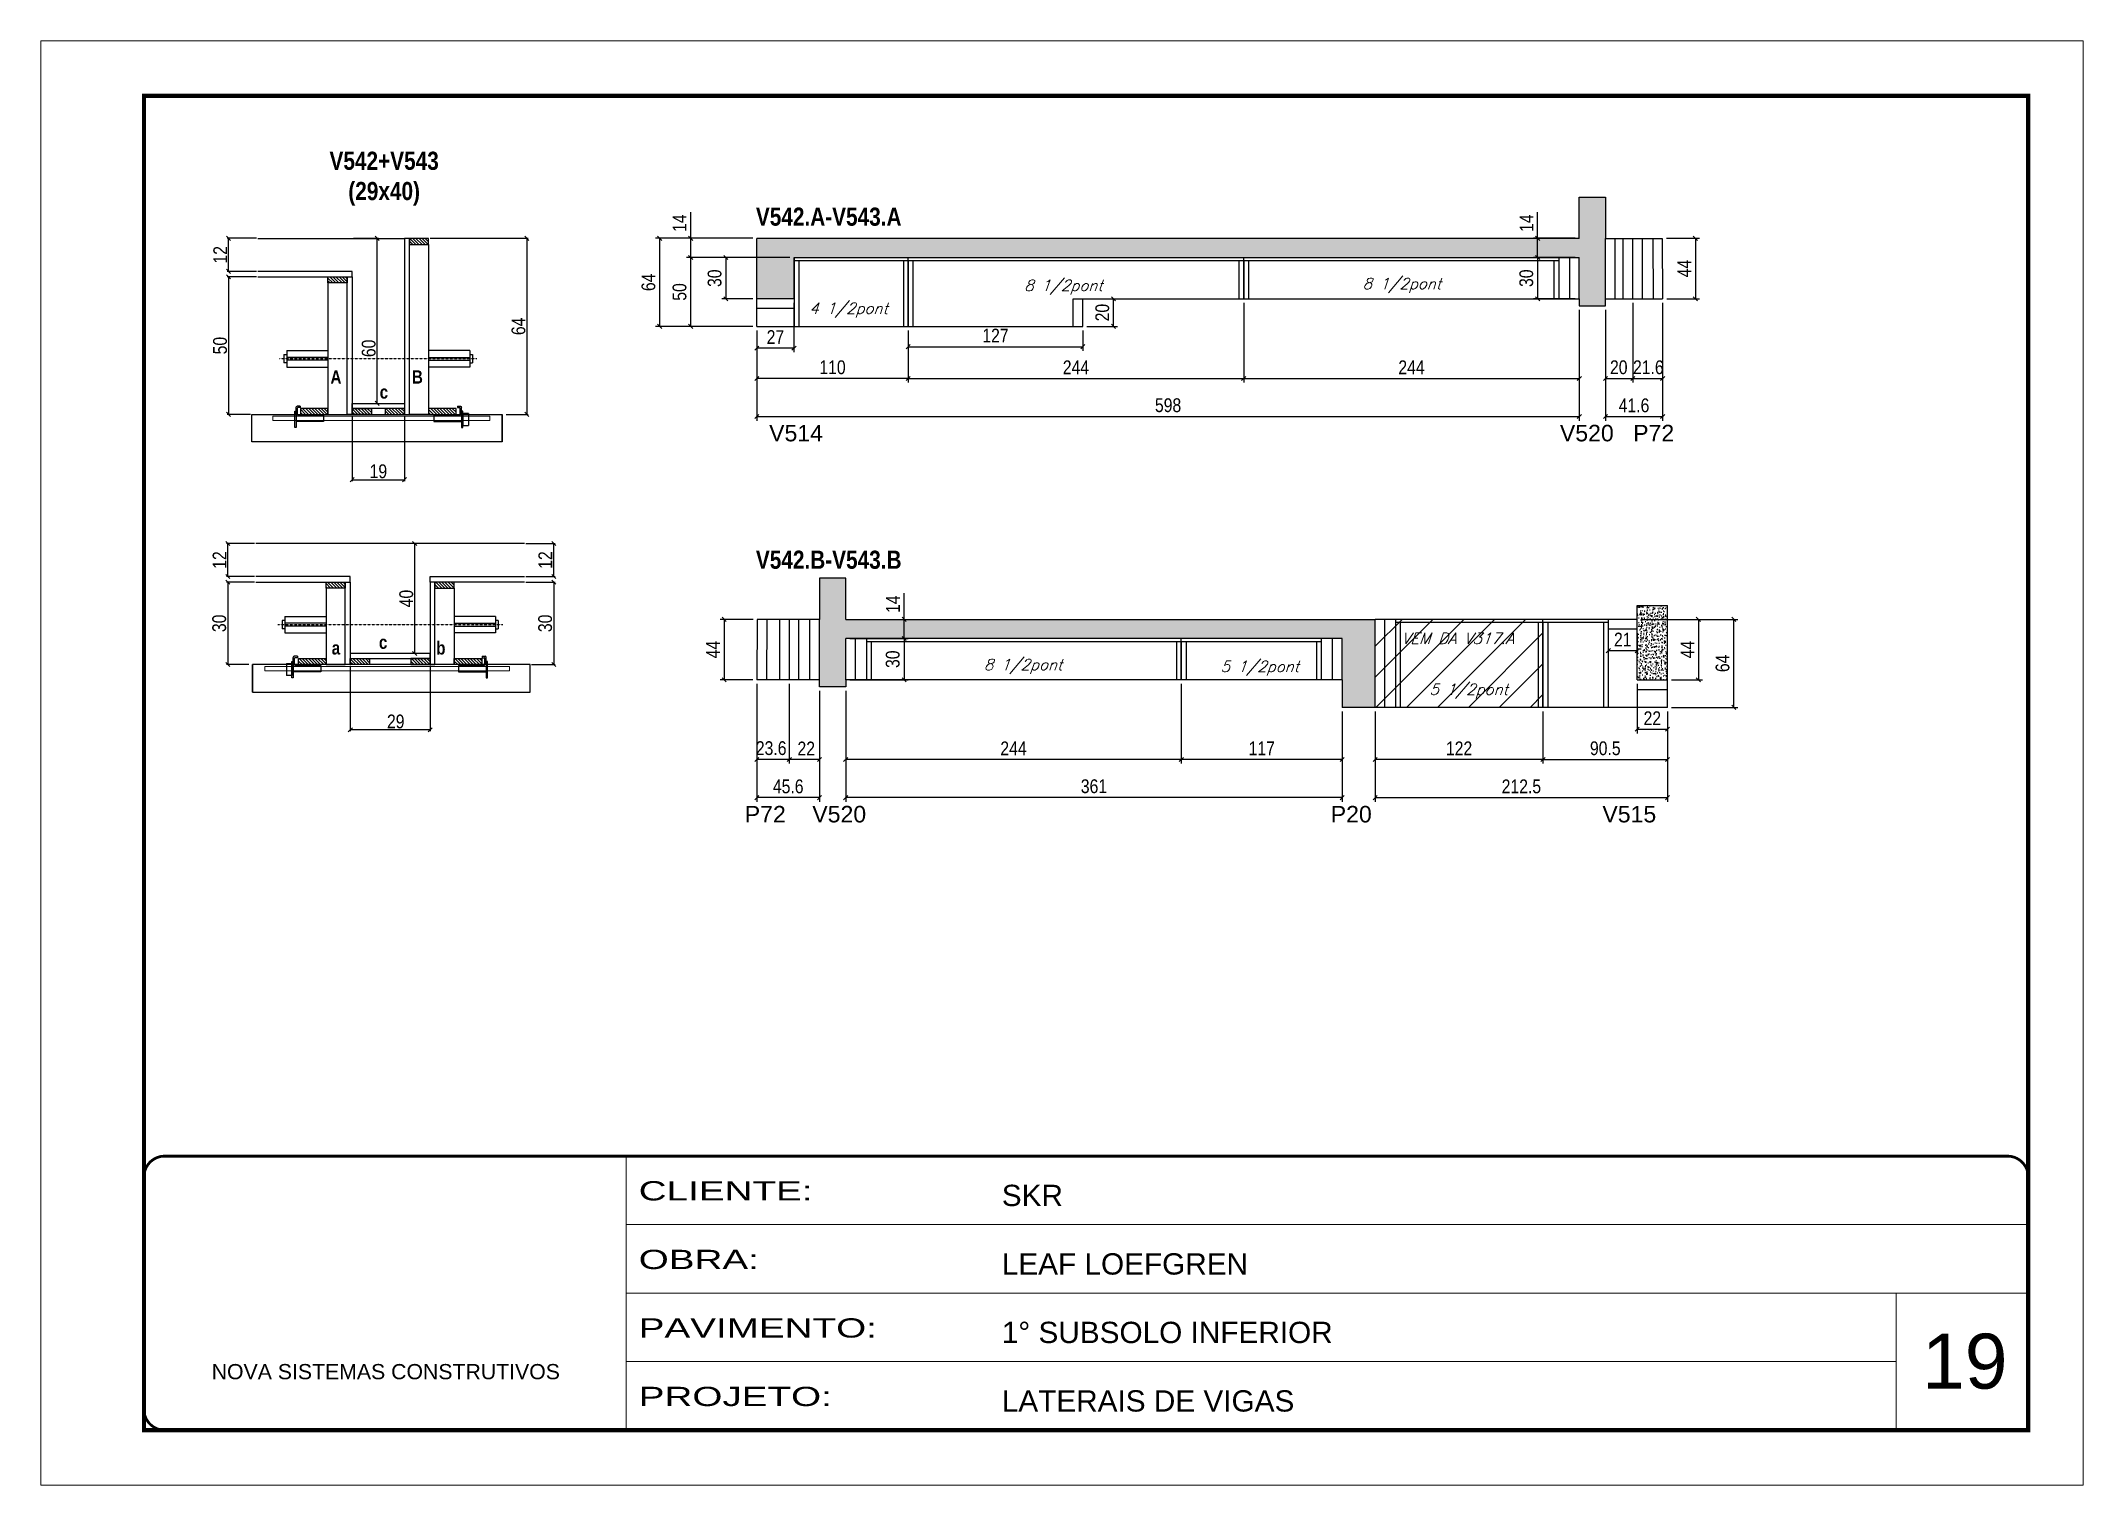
# Model space of a CAD drawing. Extents: x 3309 to 9590, y -2522 to 14608.
# Drawn here: x 6493 to 7978, y 8964 to 10014 of the extents above; entities that cross this region are included whole.
import ezdxf

# ---------------------------------------------------------------- set-up
doc = ezdxf.new("R2010")
doc.units = 0
for name, pattern in [('CONTINUO', [0]), ('DASHED', [0.75, 0.5, -0.25]), ('HIDDEN', [0.375, 0.25, -0.125])]:
    doc.linetypes.add(name, pattern=pattern)
for name, color, linetype in [('5', 5, 'Continuous'), ('barrote', 251, 'Continuous'), ('COTA', 241, 'Continuous'), ('detalhes', 4, 'Continuous'), ('NOMENCLATURA', 7, 'Continuous'), ('Painéis', 200, 'Continuous'), ('presilha', 1, 'Continuous'), ('SARR_2.2x10', 60, 'Continuous'), ('SARR_2.2x7', 40, 'Continuous'), ('SARR_3.5x7', 81, 'Continuous'), ('TENSOR', 3, 'Continuous'), ('texto', 7, 'Continuous')]:
    doc.layers.add(name, color=color, linetype=linetype)
for name, color, linetype, lineweight in [('CARIMBO', 255, 'Continuous', 9), ('CONCRETO', 251, 'Continuous', 25), ('Folhas', 255, 'Continuous', 9), ('Hachura', 251, 'Continuous', 9), ('SARRAFO DE PRESSAO', 251, 'DASHED', 9), ('SCO-___-LAJ', 2, 'Continuous', 0)]:
    doc.layers.add(name, color=color, linetype=linetype, lineweight=lineweight)
doc.styles.add('ARIAL', font='arial.ttf')
doc.styles.add('COTA TECNICA', font='techl___.ttf', dxfattribs={"height": 10})
doc.styles.add('COTA TECNICA 2X', font='techl___.ttf', dxfattribs={"height": 10})
doc.styles.add('Romans', font='romans.shx')
doc.styles.get("Standard").update_dxf_attribs({"font": 'arial.ttf'})
doc.styles.add('TECNICA', font='techb___.ttf', dxfattribs={"height": 10})
doc.styles.add('Tecnologia', font='')
doc.styles.get('Tecnologia').set_extended_font_data('Forgotten Futurist')
doc.dimstyles.new('PAINEL', dxfattribs={"dimtxt": 10, "dimasz": 3, "dimexe": 3, "dimexo": 3, "dimgap": 3, "dimtad": 1, "dimdec": 1, "dimzin": 12, "dimdsep": 46, "dimtxsty": 'COTA TECNICA', "dimblk1": 'OBLIQUE', "dimblk2": 'OBLIQUE', "dimsah": 1, "dimcen": 0.9, "dimclrd": 4, "dimclre": 4, "dimclrt": 240, "dimadec": 1, "dimazin": 3, "dimtfac": 1, "dimtdec": 1, "dimtmove": 0, "dimatfit": 3, "dimfxl": 1, "dimtolj": 1, "dimtzin": 12, "dimarcsym": 0})
doc.dimstyles.new('SECAO', dxfattribs={"dimscale": 0.333333, "dimtxt": 5, "dimasz": 9, "dimexe": 3, "dimexo": 3, "dimgap": 3, "dimtad": 1, "dimdec": 1, "dimlfac": 0.5, "dimzin": 12, "dimdsep": 46, "dimtxsty": 'COTA TECNICA 2X', "dimblk1": 'OBLIQUE', "dimblk2": 'OBLIQUE', "dimsah": 1, "dimcen": 0.9, "dimclrd": 4, "dimclre": 4, "dimclrt": 240, "dimadec": 1, "dimazin": 3, "dimtfac": 1, "dimtdec": 1, "dimtmove": 0, "dimatfit": 3, "dimfxl": 1, "dimtolj": 1, "dimtzin": 12, "dimarcsym": 0})
pattern_1 = [(135, (39954.7894, -113770.1846), (-1.122532015, -1.122532015), [])]

msp = doc.modelspace()

# ---------------------------------------------------------------- texts
at = {"layer": '5', "linetype": 'Continuous'}
for s, rotation, p in [('V514', 0.00004, (7022.42, 9722.4, 0)), ('V520', 0.00004, (7597.4, 9722.4, 0)), ('P72', 0.00004, (7650.68, 9722.4, 0)), ('P72', 359.99996, (7004.71, 9445.37, 0)), ('V520', 359.99996, (7053.81, 9445.37, 0)), ('P20', 359.99996, (7430.78, 9445.37, 0)), ('V515', 359.99996, (7628.29, 9445.37, 0))]:
    msp.add_text(s, height=12, rotation=rotation, dxfattribs=at).set_placement(p)
at = {"layer": 'CARIMBO', "style": 'ARIAL'}
msp.add_text('19', height=40, dxfattribs=at).set_placement((7860.73, 9033.7))
at = {"layer": 'detalhes', "style": 'TECNICA'}
for s, p in [('A', (6703.48, 9764.41)), ('B', (6762.72, 9764.42)), ('c', (6739.26, 9753.46)), ('c', (6738.68, 9571.55)), ('a', (6704.38, 9567.44)), ('b', (6780.36, 9567.43))]:
    msp.add_text(s, height=9.6, dxfattribs=at).set_placement(p)
at = {"layer": 'NOMENCLATURA', "style": 'TECNICA'}
for s, p in [('V542.A-V543.A', (7012.8, 9879.17, 0)), ('V542.B-V543.B', (7012.8, 9629.75, 0))]:
    msp.add_text(s, height=13.2, dxfattribs=at).set_placement(p)
at = {"layer": 'NOMENCLATURA', "insert": (6742.49, 9932.99), "char_height": 13.2, "attachment_point": 2, "style": 'TECNICA'}
msp.add_mtext_dynamic_manual_height_columns('V542+V543\\P(29x40)', width=300.2766, gutter_width=1, heights=[-38.44], dxfattribs=at)
at = {"layer": 'texto', "color": 2, "char_height": 8, "attachment_point": 5, "style": 'Romans'}
for s, insert in [('{\\Q19;\\C256;8 1/2pont}', (7236.45, 9834.47, 0)), ('{\\Q19;\\C256;8 1/2pont}', (7482.51, 9835.82, 0)), ('{\\Q19;\\C256;4 1/2pont}', (7080.19, 9817.83, 0)), ('{\\Q19;\\C256;VEM DA V317.A}', (7523.12, 9579.08)), ('{\\Q19;\\C256;8 1/2pont}', (7207.12, 9558.79, 0)), ('{\\Q19;\\C256;5 1/2pont}', (7379.2, 9557.44, 0)), ('{\\Q19;\\C256;5 1/2pont}', (7531.09, 9540.8, 0))]:
    msp.add_mtext(s, dxfattribs=dict(at, insert=insert))

# ---------------------------------------------------------------- blocks, each defined once
blk = doc.blocks.new('9999999999')
at = {"color": 30, "linetype": 'CONTINUO'}
for p, q in [((98564.6, 34230.2), (98564.6, 34429.4)), ((98564.6, 34379.6), (99584, 34379.6)), ((98564.6, 34329.8), (99488, 34329.8)), ((99584, 34329.8), (99488, 34329.8)), ((99488, 34329.8), (99488, 34230.2)), ((98564.6, 34280), (99488, 34280))]:
    blk.add_line(p, q, dxfattribs=at)
at = {"color": 30, "linetype": 'CONTINUO', "const_width": 2}
blk.add_lwpolyline([(99584, 34230.2), (99584, 34414.4, 0.414214), (99569, 34429.4), (98229, 34429.4, 0.414214), (98214, 34414.4), (98214, 34245.2, 0.414214), (98229, 34230.2), (99584, 34230.2)], format="xyb", dxfattribs=at)
at = {"layer": 'Folhas'}
blk.add_lwpolyline([(98139, 34190.2), (99624, 34190.2), (99624, 35240.2), (98139, 35240.2)], close=True, dxfattribs=at)
at = {"layer": 'Folhas', "color": 30, "const_width": 3}
blk.add_lwpolyline([(98214, 34230.2), (99584, 34230.2), (99584, 35200.2), (98214, 35200.2)], close=True, dxfattribs=at)
at = {"color": 7, "linetype": 'Continuous', "ltscale": 5, "style": 'ARIAL'}
for s, height, p in [('SKR', 15.48, (98837.7, 34393.1)), ('LEAF LOEFGREN', 15.483, (98837.7, 34343.3)), ('1° SUBSOLO INFERIOR', 15.483, (98837.7, 34293.5)), ('NOVA SISTEMAS CONSTRUTIVOS', 11.059, (98263.2, 34267.2)), ('LATERAIS DE VIGAS', 15.483, (98837.7, 34243.7))]:
    blk.add_text(s, height=height, dxfattribs=at).set_placement(p)
at = {"layer": 'Folhas', "color": 7, "style": 'Tecnologia', "width": 1.5}
for s, p in [('CLIENTE:', (98573.7, 34397.2)), ('OBRA:', (98573.7, 34347.3)), ('PAVIMENTO:', (98573.7, 34297.5)), ('PROJETO:', (98573.7, 34247.7))]:
    blk.add_text(s, height=14, dxfattribs=at).set_placement(p)
blk = doc.blocks.new('_Oblique')
at = {"color": 0, "linetype": 'ByBlock', "lineweight": -2}
blk.add_line((-0.5, -0.5), (0.5, 0.5), dxfattribs=at)
blk = doc.blocks.new('*D392')
at = {"layer": 'COTA', "color": 4, "lineweight": -2, "transparency": 16777216}
for p, q in [((6719.3, 9741), (6719.3, 9693.5)), ((6757.3, 9741), (6757.3, 9693.5)), ((6719.3, 9694.5), (6757.3, 9694.5))]:
    blk.add_line(p, q, dxfattribs=at)
at = {"layer": 'Defpoints', "color": 0, "transparency": 16777216}
for p in [(6719.3, 9742), (6757.3, 9742), (6757.3, 9694.5)]:
    blk.add_point(p, dxfattribs=at)
at = {"layer": 'COTA', "color": 4, "lineweight": -2, "transparency": 16777216, "xscale": 3, "yscale": 3, "zscale": 3, "rotation": 180}
blk.add_blockref('_Oblique', (6719.3, 9694.5), dxfattribs=at)
at = {"layer": 'COTA', "color": 4, "lineweight": -2, "transparency": 16777216, "xscale": 3, "yscale": 3, "zscale": 3}
blk.add_blockref('_Oblique', (6757.3, 9694.5), dxfattribs=at)
at = {"layer": 'COTA', "color": 240, "transparency": 16777216, "insert": (6738.3, 9700.6), "char_height": 10, "attachment_point": 5, "style": 'COTA TECNICA 2X'}
blk.add_mtext('\\A1;19', dxfattribs=at)
blk = doc.blocks.new('PRESILHA METÁLICA 1')
at = {"layer": 'presilha'}
for p, q in [((0, 13), (6, 13)), ((0, 13), (0, 0)), ((6, 0), (0, 0)), ((6, 15.5), (7.5, 15.5)), ((6, -2.5), (6, 15.5)), ((6, 13), (6, 0)), ((7.5, 10.6), (7.5, 19.9)), ((7.5, 15.5), (7.5, -2.5)), ((37.5, 4.1), (7.5, 4.1)), ((12, 21), (8.6, 21)), ((9, 11.6), (9, 18.9)), ((12, 19.5), (9.6, 19.5)), ((37.5, 11), (9.6, 11)), ((12, 21), (12, 19.5)), ((37.5, 11), (37.5, 4.1)), ((7.5, -2.5), (6, -2.5))]:
    blk.add_line(p, q, dxfattribs=at)
for centre, radius, start, end in [((8.6, 19.9), 1.14, 90, 180), ((9.6, 18.9), 0.57, 90, 180), ((9.6, 11.6), 0.57, 180, 270)]:
    blk.add_arc(centre, radius, start, end, dxfattribs=at)
blk = doc.blocks.new('PRESILHA METÁLICA 2')
at = {"layer": 'presilha'}
for p, q in [((-5.2, 23.5), (-5.2, 22)), ((-5.2, 23.5), (-1.9, 23.5)), ((-0.8, 14.6), (-0.8, 22.4)), ((-30.8, 13.5), (-30.8, 6.6)), ((-30.8, 13.5), (-2.8, 13.5)), ((-30.8, 6.6), (-0.8, 6.6)), ((-5.2, 22), (-2.8, 22)), ((-2.2, 14.1), (-2.2, 21.4)), ((0.8, 18), (-0.8, 18)), ((-0.8, 18), (-0.8, 0)), ((-0.8, 0), (0.8, 0)), ((0.8, 0), (0.8, 18))]:
    blk.add_line(p, q, dxfattribs=at)
for centre, radius, start, end in [((-1.9, 22.4), 1.14, 0, 90), ((-2.8, 21.4), 0.57, 0, 90), ((-2.8, 14.1), 0.57, 270, 0)]:
    blk.add_arc(centre, radius, start, end, dxfattribs=at)
blk = doc.blocks.new('*D393')
at = {"layer": 'COTA', "color": 4, "lineweight": -2, "transparency": 16777216}
for p, q in [((6775.9, 9870), (6847.3, 9870)), ((6846.3, 9870), (6846.3, 9742)), ((6831.1, 9742), (6847.3, 9742))]:
    blk.add_line(p, q, dxfattribs=at)
at = {"layer": 'Defpoints', "color": 0, "transparency": 16777216}
for p in [(6774.9, 9870), (6830.1, 9742), (6846.3, 9742)]:
    blk.add_point(p, dxfattribs=at)
at = {"layer": 'COTA', "color": 4, "lineweight": -2, "transparency": 16777216, "xscale": 3, "yscale": 3, "zscale": 3}
for p, rotation in [((6846.3, 9870), 90), ((6846.3, 9742), 270)]:
    blk.add_blockref('_Oblique', p, dxfattribs=dict(at, rotation=rotation))
at = {"layer": 'COTA', "color": 240, "transparency": 16777216, "insert": (6840.2, 9806), "char_height": 10, "attachment_point": 5, "rotation": 90, "style": 'COTA TECNICA 2X'}
blk.add_mtext('\\A1;64', dxfattribs=at)
blk = doc.blocks.new('*D394')
at = {"layer": 'COTA', "color": 4, "lineweight": -2, "transparency": 16777216}
for p, q in [((6649.6, 9842), (6628.3, 9842)), ((6629.3, 9842), (6629.3, 9742)), ((6645.4, 9742), (6628.3, 9742))]:
    blk.add_line(p, q, dxfattribs=at)
at = {"layer": 'Defpoints', "color": 0, "transparency": 16777216}
for p in [(6650.6, 9842), (6629.3, 9742), (6646.4, 9742)]:
    blk.add_point(p, dxfattribs=at)
at = {"layer": 'COTA', "color": 4, "lineweight": -2, "transparency": 16777216, "xscale": 3, "yscale": 3, "zscale": 3}
for p, rotation in [((6629.3, 9842), 90), ((6629.3, 9742), 270)]:
    blk.add_blockref('_Oblique', p, dxfattribs=dict(at, rotation=rotation))
at = {"layer": 'COTA', "color": 240, "transparency": 16777216, "insert": (6623.2, 9792), "char_height": 10, "attachment_point": 5, "rotation": 90, "style": 'COTA TECNICA 2X'}
blk.add_mtext('\\A1;50', dxfattribs=at)
blk = doc.blocks.new('*D395')
at = {"layer": 'COTA', "color": 4, "lineweight": -2, "transparency": 16777216}
for p, q in [((6720.3, 9870), (6738.4, 9870)), ((6737.4, 9750), (6737.4, 9870)), ((6720.3, 9750), (6738.4, 9750))]:
    blk.add_line(p, q, dxfattribs=at)
at = {"layer": 'Defpoints', "color": 0, "transparency": 16777216}
for p in [(6719.3, 9870), (6737.4, 9870), (6719.3, 9750)]:
    blk.add_point(p, dxfattribs=at)
at = {"layer": 'COTA', "color": 4, "lineweight": -2, "transparency": 16777216, "xscale": 3, "yscale": 3, "zscale": 3}
for p, rotation in [((6737.4, 9870), 90), ((6737.4, 9750), 270)]:
    blk.add_blockref('_Oblique', p, dxfattribs=dict(at, rotation=rotation))
at = {"layer": 'COTA', "color": 240, "transparency": 16777216, "insert": (6731.3, 9790), "char_height": 10, "attachment_point": 5, "rotation": 90, "style": 'COTA TECNICA 2X'}
blk.add_mtext('\\A1;60', dxfattribs=at)
blk = doc.blocks.new('*D396')
at = {"layer": 'COTA', "color": 4, "lineweight": -2, "transparency": 16777216}
for p, q in [((6649.6, 9870), (6628.3, 9870)), ((6629.3, 9846), (6629.3, 9870)), ((6649.6, 9846), (6628.3, 9846))]:
    blk.add_line(p, q, dxfattribs=at)
at = {"layer": 'Defpoints', "color": 0, "transparency": 16777216}
for p in [(6629.3, 9870), (6650.6, 9870), (6650.6, 9846)]:
    blk.add_point(p, dxfattribs=at)
at = {"layer": 'COTA', "color": 4, "lineweight": -2, "transparency": 16777216, "xscale": 3, "yscale": 3, "zscale": 3}
for p, rotation in [((6629.3, 9870), 90), ((6629.3, 9846), 270)]:
    blk.add_blockref('_Oblique', p, dxfattribs=dict(at, rotation=rotation))
at = {"layer": 'COTA', "color": 240, "transparency": 16777216, "insert": (6623.3, 9858), "char_height": 10, "attachment_point": 5, "rotation": 90, "style": 'COTA TECNICA 2X'}
blk.add_mtext('\\A1;12', dxfattribs=at)
blk = doc.blocks.new('*D397')
at = {"layer": 'COTA', "color": 4, "lineweight": -2, "transparency": 16777216}
for p, q in [((6717.9, 9559.1), (6717.9, 9511.6)), ((6775.9, 9559.1), (6775.9, 9511.6)), ((6775.9, 9512.6), (6717.9, 9512.6))]:
    blk.add_line(p, q, dxfattribs=at)
at = {"layer": 'Defpoints', "color": 0, "transparency": 16777216}
for p in [(6717.9, 9560.1), (6775.9, 9560.1), (6717.9, 9512.6)]:
    blk.add_point(p, dxfattribs=at)
at = {"layer": 'COTA', "color": 4, "lineweight": -2, "transparency": 16777216, "xscale": 3, "yscale": 3, "zscale": 3, "rotation": 180}
blk.add_blockref('_Oblique', (6717.9, 9512.6), dxfattribs=at)
at = {"layer": 'COTA', "color": 4, "lineweight": -2, "transparency": 16777216, "xscale": 3, "yscale": 3, "zscale": 3}
blk.add_blockref('_Oblique', (6775.9, 9512.6), dxfattribs=at)
at = {"layer": 'COTA', "color": 240, "transparency": 16777216, "insert": (6750.9, 9518.7), "char_height": 10, "attachment_point": 5, "style": 'COTA TECNICA 2X'}
blk.add_mtext('\\A1;29', dxfattribs=at)
blk = doc.blocks.new('*D398')
at = {"layer": 'COTA', "color": 4, "lineweight": -2, "transparency": 16777216}
for p, q in [((6648.2, 9620.1), (6627.8, 9620.1)), ((6628.8, 9620.1), (6628.8, 9560.1)), ((6644, 9560.1), (6627.8, 9560.1))]:
    blk.add_line(p, q, dxfattribs=at)
at = {"layer": 'Defpoints', "color": 0, "transparency": 16777216}
for p in [(6649.2, 9620.1), (6628.8, 9560.1), (6645, 9560.1)]:
    blk.add_point(p, dxfattribs=at)
at = {"layer": 'COTA', "color": 4, "lineweight": -2, "transparency": 16777216, "xscale": 3, "yscale": 3, "zscale": 3}
for p, rotation in [((6628.8, 9620.1), 90), ((6628.8, 9560.1), 270)]:
    blk.add_blockref('_Oblique', p, dxfattribs=dict(at, rotation=rotation))
at = {"layer": 'COTA', "color": 240, "transparency": 16777216, "insert": (6622.6, 9590.1), "char_height": 10, "attachment_point": 5, "rotation": 90, "style": 'COTA TECNICA 2X'}
blk.add_mtext('\\A1;30', dxfattribs=at)
blk = doc.blocks.new('*D399')
at = {"layer": 'COTA', "color": 4, "lineweight": -2, "transparency": 16777216}
for p, q in [((6845.6, 9620.1), (6866.8, 9620.1)), ((6865.8, 9620.1), (6865.8, 9560.1)), ((6849.7, 9560.1), (6866.8, 9560.1))]:
    blk.add_line(p, q, dxfattribs=at)
at = {"layer": 'Defpoints', "color": 0, "transparency": 16777216}
for p in [(6844.6, 9620.1), (6848.7, 9560.1), (6865.8, 9560.1)]:
    blk.add_point(p, dxfattribs=at)
at = {"layer": 'COTA', "color": 4, "lineweight": -2, "transparency": 16777216, "xscale": 3, "yscale": 3, "zscale": 3}
for p, rotation in [((6865.8, 9620.1), 90), ((6865.8, 9560.1), 270)]:
    blk.add_blockref('_Oblique', p, dxfattribs=dict(at, rotation=rotation))
at = {"layer": 'COTA', "color": 240, "transparency": 16777216, "insert": (6859.6, 9590.1), "char_height": 10, "attachment_point": 5, "rotation": 90, "style": 'COTA TECNICA 2X'}
blk.add_mtext('\\A1;30', dxfattribs=at)
blk = doc.blocks.new('*D400')
at = {"layer": 'COTA', "color": 4, "lineweight": -2, "transparency": 16777216}
for p, q in [((6774.9, 9648.1), (6763.7, 9648.1)), ((6764.7, 9568.1), (6764.7, 9648.1)), ((6774.9, 9568.1), (6763.7, 9568.1))]:
    blk.add_line(p, q, dxfattribs=at)
at = {"layer": 'Defpoints', "color": 0, "transparency": 16777216}
for p in [(6764.7, 9648.1), (6775.9, 9648.1), (6775.9, 9568.1)]:
    blk.add_point(p, dxfattribs=at)
at = {"layer": 'COTA', "color": 4, "lineweight": -2, "transparency": 16777216, "xscale": 3, "yscale": 3, "zscale": 3}
for p, rotation in [((6764.7, 9648.1), 90), ((6764.7, 9568.1), 270)]:
    blk.add_blockref('_Oblique', p, dxfattribs=dict(at, rotation=rotation))
at = {"layer": 'COTA', "color": 240, "transparency": 16777216, "insert": (6758.6, 9608.1), "char_height": 10, "attachment_point": 5, "rotation": 90, "style": 'COTA TECNICA 2X'}
blk.add_mtext('\\A1;40', dxfattribs=at)
blk = doc.blocks.new('*D401')
at = {"layer": 'COTA', "color": 4, "lineweight": -2, "transparency": 16777216}
for p, q in [((6845.6, 9648.1), (6866.8, 9648.1)), ((6865.8, 9624.1), (6865.8, 9648.1)), ((6845.6, 9624.1), (6866.8, 9624.1))]:
    blk.add_line(p, q, dxfattribs=at)
at = {"layer": 'Defpoints', "color": 0, "transparency": 16777216}
for p in [(6844.6, 9648.1), (6865.8, 9648.1), (6844.6, 9624.1)]:
    blk.add_point(p, dxfattribs=at)
at = {"layer": 'COTA', "color": 4, "lineweight": -2, "transparency": 16777216, "xscale": 3, "yscale": 3, "zscale": 3}
for p, rotation in [((6865.8, 9648.1), 90), ((6865.8, 9624.1), 270)]:
    blk.add_blockref('_Oblique', p, dxfattribs=dict(at, rotation=rotation))
at = {"layer": 'COTA', "color": 240, "transparency": 16777216, "insert": (6859.7, 9636.1), "char_height": 10, "attachment_point": 5, "rotation": 90, "style": 'COTA TECNICA 2X'}
blk.add_mtext('\\A1;12', dxfattribs=at)
blk = doc.blocks.new('*D402')
at = {"layer": 'COTA', "color": 4, "lineweight": -2, "transparency": 16777216}
for p, q in [((6648.2, 9648.1), (6627.8, 9648.1)), ((6628.8, 9624.1), (6628.8, 9648.1)), ((6648.2, 9624.1), (6627.8, 9624.1))]:
    blk.add_line(p, q, dxfattribs=at)
at = {"layer": 'Defpoints', "color": 0, "transparency": 16777216}
for p in [(6628.8, 9648.1), (6649.2, 9648.1), (6649.2, 9624.1)]:
    blk.add_point(p, dxfattribs=at)
at = {"layer": 'COTA', "color": 4, "lineweight": -2, "transparency": 16777216, "xscale": 3, "yscale": 3, "zscale": 3}
for p, rotation in [((6628.8, 9648.1), 90), ((6628.8, 9624.1), 270)]:
    blk.add_blockref('_Oblique', p, dxfattribs=dict(at, rotation=rotation))
at = {"layer": 'COTA', "color": 240, "transparency": 16777216, "insert": (6622.8, 9636.1), "char_height": 10, "attachment_point": 5, "rotation": 90, "style": 'COTA TECNICA 2X'}
blk.add_mtext('\\A1;12', dxfattribs=at)
blk = doc.blocks.new('*D403')
at = {"layer": 'COTA', "color": 4, "linetype": 'ByBlock', "lineweight": -2, "transparency": 16777216}
for p, q in [((7367.5, 9823), (7367.5, 9765.1)), ((7123.5, 9803), (7123.5, 9765.1)), ((7123.5, 9768.1), (7367.5, 9768.1))]:
    blk.add_line(p, q, dxfattribs=at)
at = {"layer": 'Defpoints', "color": 0, "linetype": 'ByBlock', "transparency": 16777216}
for p in [(7367.5, 9826), (7123.5, 9806), (7367.5, 9768.1)]:
    blk.add_point(p, dxfattribs=at)
at = {"layer": 'COTA', "color": 4, "linetype": 'ByBlock', "lineweight": -2, "transparency": 16777216, "xscale": 3, "yscale": 3, "zscale": 3, "rotation": 180}
blk.add_blockref('_Oblique', (7123.5, 9768.1), dxfattribs=at)
at = {"layer": 'COTA', "color": 4, "linetype": 'ByBlock', "lineweight": -2, "transparency": 16777216, "xscale": 3, "yscale": 3, "zscale": 3}
blk.add_blockref('_Oblique', (7367.5, 9768.1), dxfattribs=at)
at = {"layer": 'COTA', "color": 240, "linetype": 'ByBlock', "transparency": 16777216, "insert": (7245.5, 9776.2), "char_height": 10, "attachment_point": 5, "style": 'COTA TECNICA'}
blk.add_mtext('\\A1;244', dxfattribs=at)
blk = doc.blocks.new('*D404')
at = {"layer": 'COTA', "color": 4, "linetype": 'ByBlock', "lineweight": -2, "transparency": 16777216}
for p, q in [((7367.5, 9823), (7367.5, 9765.1)), ((7611.5, 9818), (7611.5, 9765.1)), ((7367.5, 9768.1), (7611.5, 9768.1))]:
    blk.add_line(p, q, dxfattribs=at)
at = {"layer": 'Defpoints', "color": 0, "linetype": 'ByBlock', "transparency": 16777216}
for p in [(7367.5, 9826), (7611.5, 9821), (7611.5, 9768.1)]:
    blk.add_point(p, dxfattribs=at)
at = {"layer": 'COTA', "color": 4, "linetype": 'ByBlock', "lineweight": -2, "transparency": 16777216, "xscale": 3, "yscale": 3, "zscale": 3, "rotation": 180}
blk.add_blockref('_Oblique', (7367.5, 9768.1), dxfattribs=at)
at = {"layer": 'COTA', "color": 4, "linetype": 'ByBlock', "lineweight": -2, "transparency": 16777216, "xscale": 3, "yscale": 3, "zscale": 3}
blk.add_blockref('_Oblique', (7611.5, 9768.1), dxfattribs=at)
at = {"layer": 'COTA', "color": 240, "linetype": 'ByBlock', "transparency": 16777216, "insert": (7489.5, 9776.2), "char_height": 10, "attachment_point": 5, "style": 'COTA TECNICA'}
blk.add_mtext('\\A1;244', dxfattribs=at)
blk = doc.blocks.new('*D406')
at = {"layer": 'COTA', "color": 4, "linetype": 'ByBlock', "lineweight": -2, "transparency": 16777216}
for p, q in [((7611.5, 9818), (7611.5, 9737.4)), ((7013.5, 9803), (7013.5, 9737.4)), ((7013.5, 9740.4), (7611.5, 9740.4))]:
    blk.add_line(p, q, dxfattribs=at)
at = {"layer": 'Defpoints', "color": 0, "linetype": 'ByBlock', "transparency": 16777216}
for p in [(7611.5, 9821), (7013.5, 9806), (7611.5, 9740.4)]:
    blk.add_point(p, dxfattribs=at)
at = {"layer": 'COTA', "color": 4, "linetype": 'ByBlock', "lineweight": -2, "transparency": 16777216, "xscale": 3, "yscale": 3, "zscale": 3, "rotation": 180}
blk.add_blockref('_Oblique', (7013.5, 9740.4), dxfattribs=at)
at = {"layer": 'COTA', "color": 4, "linetype": 'ByBlock', "lineweight": -2, "transparency": 16777216, "xscale": 3, "yscale": 3, "zscale": 3}
blk.add_blockref('_Oblique', (7611.5, 9740.4), dxfattribs=at)
at = {"layer": 'COTA', "color": 240, "linetype": 'ByBlock', "transparency": 16777216, "insert": (7312.5, 9748.6), "char_height": 10, "attachment_point": 5, "style": 'COTA TECNICA'}
blk.add_mtext('\\A1;598', dxfattribs=at)
blk = doc.blocks.new('*D407')
at = {"layer": 'COTA', "color": 4, "lineweight": -2, "transparency": 16777216}
for p, q in [((7010.5, 9856), (6962.4, 9856)), ((6965.4, 9806), (6965.4, 9856)), ((7010.5, 9806), (6962.4, 9806))]:
    blk.add_line(p, q, dxfattribs=at)
at = {"layer": 'Defpoints', "color": 0, "transparency": 16777216}
for p in [(6965.4, 9856), (7013.5, 9856), (7013.5, 9806)]:
    blk.add_point(p, dxfattribs=at)
at = {"layer": 'COTA', "color": 4, "lineweight": -2, "transparency": 16777216, "xscale": 3, "yscale": 3, "zscale": 3}
for p, rotation in [((6965.4, 9856), 90), ((6965.4, 9806), 270)]:
    blk.add_blockref('_Oblique', p, dxfattribs=dict(at, rotation=rotation))
at = {"layer": 'COTA', "color": 240, "transparency": 16777216, "insert": (6957.3, 9831), "char_height": 10, "attachment_point": 5, "rotation": 90, "style": 'COTA TECNICA'}
blk.add_mtext('\\A1;50', dxfattribs=at)
blk = doc.blocks.new('*D408')
at = {"layer": 'COTA', "color": 4, "lineweight": -2, "transparency": 16777216}
for p, q in [((7013.5, 9803), (7013.5, 9765.1)), ((7123.5, 9803), (7123.5, 9765.1)), ((7123.5, 9768.1), (7013.5, 9768.1))]:
    blk.add_line(p, q, dxfattribs=at)
at = {"layer": 'Defpoints', "color": 0, "transparency": 16777216}
for p in [(7013.5, 9806, 0), (7123.5, 9806, 0), (7013.5, 9768.1)]:
    blk.add_point(p, dxfattribs=at)
at = {"layer": 'COTA', "color": 4, "lineweight": -2, "transparency": 16777216, "xscale": 3, "yscale": 3, "zscale": 3, "rotation": 180}
blk.add_blockref('_Oblique', (7013.5, 9768.1), dxfattribs=at)
at = {"layer": 'COTA', "color": 4, "lineweight": -2, "transparency": 16777216, "xscale": 3, "yscale": 3, "zscale": 3}
blk.add_blockref('_Oblique', (7123.5, 9768.1), dxfattribs=at)
at = {"layer": 'COTA', "color": 240, "transparency": 16777216, "insert": (7068.5, 9776.2), "char_height": 10, "attachment_point": 5, "style": 'COTA TECNICA'}
blk.add_mtext('\\A1;110', dxfattribs=at)
blk = doc.blocks.new('*D409')
at = {"layer": 'COTA', "color": 4, "lineweight": -2, "transparency": 16777216}
for p, q in [((6965.4, 9870), (6965.4, 9889.1)), ((7010.5, 9870), (6962.4, 9870)), ((6965.4, 9856), (6965.4, 9870)), ((7037.5, 9856), (6962.4, 9856))]:
    blk.add_line(p, q, dxfattribs=at)
at = {"layer": 'Defpoints', "color": 0, "transparency": 16777216}
for p in [(6965.4, 9870), (7013.5, 9870, 0), (7040.5, 9856, 0)]:
    blk.add_point(p, dxfattribs=at)
at = {"layer": 'COTA', "color": 4, "lineweight": -2, "transparency": 16777216, "xscale": 3, "yscale": 3, "zscale": 3}
for p, rotation in [((6965.4, 9870), 90), ((6965.4, 9856), 270)]:
    blk.add_blockref('_Oblique', p, dxfattribs=dict(at, rotation=rotation))
at = {"layer": 'COTA', "color": 240, "transparency": 16777216, "insert": (6957.3, 9881), "char_height": 10, "attachment_point": 5, "rotation": 90, "style": 'COTA TECNICA'}
blk.add_mtext('\\A1;14', dxfattribs=at)
blk = doc.blocks.new('*D405')
at = {"layer": 'COTA', "color": 4, "lineweight": -2, "transparency": 16777216}
for p, q in [((7010.5, 9870), (6939.8, 9870)), ((6942.8, 9870), (6942.8, 9806)), ((7010.5, 9806), (6939.8, 9806))]:
    blk.add_line(p, q, dxfattribs=at)
at = {"layer": 'Defpoints', "color": 0, "transparency": 16777216}
for p in [(7013.5, 9870, 0), (6942.8, 9806), (7013.5, 9806, 0)]:
    blk.add_point(p, dxfattribs=at)
at = {"layer": 'COTA', "color": 4, "lineweight": -2, "transparency": 16777216, "xscale": 3, "yscale": 3, "zscale": 3}
for p, rotation in [((6942.8, 9870), 90), ((6942.8, 9806), 270)]:
    blk.add_blockref('_Oblique', p, dxfattribs=dict(at, rotation=rotation))
at = {"layer": 'COTA', "color": 240, "transparency": 16777216, "insert": (6934.7, 9838), "char_height": 10, "attachment_point": 5, "rotation": 90, "style": 'COTA TECNICA'}
blk.add_mtext('\\A1;64', dxfattribs=at)
blk = doc.blocks.new('*D410')
at = {"layer": 'COTA', "color": 4, "lineweight": -2, "transparency": 16777216}
for p, q in [((7037.5, 9856), (6988, 9856)), ((6991, 9856), (6991, 9826)), ((7010.5, 9826), (6988, 9826))]:
    blk.add_line(p, q, dxfattribs=at)
at = {"layer": 'Defpoints', "color": 0, "transparency": 16777216}
for p in [(7040.5, 9856, 0), (6991, 9826), (7013.5, 9826, 0)]:
    blk.add_point(p, dxfattribs=at)
at = {"layer": 'COTA', "color": 4, "lineweight": -2, "transparency": 16777216, "xscale": 3, "yscale": 3, "zscale": 3}
for p, rotation in [((6991, 9856), 90), ((6991, 9826), 270)]:
    blk.add_blockref('_Oblique', p, dxfattribs=dict(at, rotation=rotation))
at = {"layer": 'COTA', "color": 240, "transparency": 16777216, "insert": (6982.8, 9841), "char_height": 10, "attachment_point": 5, "rotation": 90, "style": 'COTA TECNICA'}
blk.add_mtext('\\A1;30', dxfattribs=at)
blk = doc.blocks.new('*D411')
at = {"layer": 'COTA', "color": 4, "lineweight": -2, "transparency": 16777216}
for p, q in [((7040.5, 9823), (7040.5, 9787.2)), ((7013.5, 9803), (7013.5, 9787.2)), ((7040.5, 9790.2), (7013.5, 9790.2))]:
    blk.add_line(p, q, dxfattribs=at)
at = {"layer": 'Defpoints', "color": 0, "transparency": 16777216}
for p in [(7040.5, 9826, 0), (7013.5, 9806, 0), (7013.5, 9790.2)]:
    blk.add_point(p, dxfattribs=at)
at = {"layer": 'COTA', "color": 4, "lineweight": -2, "transparency": 16777216, "xscale": 3, "yscale": 3, "zscale": 3, "rotation": 180}
blk.add_blockref('_Oblique', (7013.5, 9790.2), dxfattribs=at)
at = {"layer": 'COTA', "color": 4, "lineweight": -2, "transparency": 16777216, "xscale": 3, "yscale": 3, "zscale": 3}
blk.add_blockref('_Oblique', (7040.5, 9790.2), dxfattribs=at)
at = {"layer": 'COTA', "color": 240, "transparency": 16777216, "insert": (7027, 9798.2), "char_height": 10, "attachment_point": 5, "style": 'COTA TECNICA'}
blk.add_mtext('\\A1;27', dxfattribs=at)
blk = doc.blocks.new('*D412')
at = {"layer": 'COTA', "color": 4, "lineweight": -2, "transparency": 16777216}
for p, q in [((7123.5, 9803), (7123.5, 9788.2)), ((7250.5, 9803), (7250.5, 9788.2)), ((7123.5, 9791.2), (7250.5, 9791.2))]:
    blk.add_line(p, q, dxfattribs=at)
at = {"layer": 'Defpoints', "color": 0, "transparency": 16777216}
for p in [(7123.5, 9806, 0), (7250.5, 9806, 0), (7250.5, 9791.2)]:
    blk.add_point(p, dxfattribs=at)
at = {"layer": 'COTA', "color": 4, "lineweight": -2, "transparency": 16777216, "xscale": 3, "yscale": 3, "zscale": 3, "rotation": 180}
blk.add_blockref('_Oblique', (7123.5, 9791.2), dxfattribs=at)
at = {"layer": 'COTA', "color": 4, "lineweight": -2, "transparency": 16777216, "xscale": 3, "yscale": 3, "zscale": 3}
blk.add_blockref('_Oblique', (7250.5, 9791.2), dxfattribs=at)
at = {"layer": 'COTA', "color": 240, "transparency": 16777216, "insert": (7187, 9799.3), "char_height": 10, "attachment_point": 5, "style": 'COTA TECNICA'}
blk.add_mtext('\\A1;127', dxfattribs=at)
blk = doc.blocks.new('*D413')
at = {"layer": 'COTA', "color": 4, "lineweight": -2, "transparency": 16777216}
for p, q in [((7253.5, 9826), (7275.8, 9826)), ((7272.8, 9806), (7272.8, 9826)), ((7253.5, 9806), (7275.8, 9806))]:
    blk.add_line(p, q, dxfattribs=at)
at = {"layer": 'Defpoints', "color": 0, "transparency": 16777216}
for p in [(7250.5, 9826, 0), (7272.8, 9826), (7250.5, 9806, 0)]:
    blk.add_point(p, dxfattribs=at)
at = {"layer": 'COTA', "color": 4, "lineweight": -2, "transparency": 16777216, "xscale": 3, "yscale": 3, "zscale": 3}
for p, rotation in [((7272.8, 9826), 90), ((7272.8, 9806), 270)]:
    blk.add_blockref('_Oblique', p, dxfattribs=dict(at, rotation=rotation))
at = {"layer": 'COTA', "color": 240, "transparency": 16777216, "insert": (7264.7, 9816), "char_height": 10, "attachment_point": 5, "rotation": 90, "style": 'COTA TECNICA'}
blk.add_mtext('\\A1;20', dxfattribs=at)
blk = doc.blocks.new('*D414')
at = {"layer": 'COTA', "color": 4, "lineweight": -2, "transparency": 16777216}
for p, q in [((7630.5, 9818), (7630.5, 9765.1)), ((7650.5, 9823), (7650.5, 9765.1)), ((7630.5, 9768.1), (7650.5, 9768.1))]:
    blk.add_line(p, q, dxfattribs=at)
at = {"layer": 'Defpoints', "color": 0, "transparency": 16777216}
for p in [(7630.5, 9821, 0), (7650.5, 9826, 0), (7650.5, 9768.1)]:
    blk.add_point(p, dxfattribs=at)
at = {"layer": 'COTA', "color": 4, "lineweight": -2, "transparency": 16777216, "xscale": 3, "yscale": 3, "zscale": 3, "rotation": 180}
blk.add_blockref('_Oblique', (7630.5, 9768.1), dxfattribs=at)
at = {"layer": 'COTA', "color": 4, "lineweight": -2, "transparency": 16777216, "xscale": 3, "yscale": 3, "zscale": 3}
blk.add_blockref('_Oblique', (7650.5, 9768.1), dxfattribs=at)
at = {"layer": 'COTA', "color": 240, "transparency": 16777216, "insert": (7640.2, 9776.2), "char_height": 10, "attachment_point": 5, "style": 'COTA TECNICA'}
blk.add_mtext('\\A1;20', dxfattribs=at)
blk = doc.blocks.new('*D415')
at = {"layer": 'COTA', "color": 4, "lineweight": -2, "transparency": 16777216}
for p, q in [((7650.5, 9823), (7650.5, 9765.1)), ((7672.1, 9823), (7672.1, 9765.1)), ((7650.5, 9768.1), (7672.1, 9768.1))]:
    blk.add_line(p, q, dxfattribs=at)
at = {"layer": 'Defpoints', "color": 0, "transparency": 16777216}
for p in [(7650.5, 9826, 0), (7672.1, 9826, 0), (7672.1, 9768.1)]:
    blk.add_point(p, dxfattribs=at)
at = {"layer": 'COTA', "color": 4, "lineweight": -2, "transparency": 16777216, "xscale": 3, "yscale": 3, "zscale": 3, "rotation": 180}
blk.add_blockref('_Oblique', (7650.5, 9768.1), dxfattribs=at)
at = {"layer": 'COTA', "color": 4, "lineweight": -2, "transparency": 16777216, "xscale": 3, "yscale": 3, "zscale": 3}
blk.add_blockref('_Oblique', (7672.1, 9768.1), dxfattribs=at)
at = {"layer": 'COTA', "color": 240, "transparency": 16777216, "insert": (7661.7, 9776.2), "char_height": 10, "attachment_point": 5, "style": 'COTA TECNICA'}
blk.add_mtext('\\A1;21.6', dxfattribs=at)
blk = doc.blocks.new('*D416')
at = {"layer": 'COTA', "color": 4, "lineweight": -2, "transparency": 16777216}
for p, q in [((7630.5, 9818), (7630.5, 9737.4)), ((7672.1, 9823), (7672.1, 9737.4)), ((7630.5, 9740.4), (7672.1, 9740.4))]:
    blk.add_line(p, q, dxfattribs=at)
at = {"layer": 'Defpoints', "color": 0, "transparency": 16777216}
for p in [(7630.5, 9821, 0), (7672.1, 9826, 0), (7672.1, 9740.4)]:
    blk.add_point(p, dxfattribs=at)
at = {"layer": 'COTA', "color": 4, "lineweight": -2, "transparency": 16777216, "xscale": 3, "yscale": 3, "zscale": 3, "rotation": 180}
blk.add_blockref('_Oblique', (7630.5, 9740.4), dxfattribs=at)
at = {"layer": 'COTA', "color": 4, "lineweight": -2, "transparency": 16777216, "xscale": 3, "yscale": 3, "zscale": 3}
blk.add_blockref('_Oblique', (7672.1, 9740.4), dxfattribs=at)
at = {"layer": 'COTA', "color": 240, "transparency": 16777216, "insert": (7651.3, 9748.5), "char_height": 10, "attachment_point": 5, "style": 'COTA TECNICA'}
blk.add_mtext('\\A1;41.6', dxfattribs=at)
blk = doc.blocks.new('*D417')
at = {"layer": 'COTA', "color": 4, "lineweight": -2, "transparency": 16777216}
for p, q in [((7674.9, 9870), (7698.9, 9870)), ((7695.9, 9870), (7695.9, 9826)), ((7675.1, 9826), (7698.9, 9826))]:
    blk.add_line(p, q, dxfattribs=at)
at = {"layer": 'Defpoints', "color": 0, "transparency": 16777216}
for p in [(7671.9, 9870, 0), (7672.1, 9826, 0), (7695.9, 9826)]:
    blk.add_point(p, dxfattribs=at)
at = {"layer": 'COTA', "color": 4, "lineweight": -2, "transparency": 16777216, "xscale": 3, "yscale": 3, "zscale": 3}
for p, rotation in [((7695.9, 9870), 90), ((7695.9, 9826), 270)]:
    blk.add_blockref('_Oblique', p, dxfattribs=dict(at, rotation=rotation))
at = {"layer": 'COTA', "color": 240, "transparency": 16777216, "insert": (7687.9, 9848), "char_height": 10, "attachment_point": 5, "rotation": 90, "style": 'COTA TECNICA'}
blk.add_mtext('\\A1;44', dxfattribs=at)
blk = doc.blocks.new('*D418')
at = {"layer": 'COTA', "color": 4, "lineweight": -2, "transparency": 16777216}
for p, q in [((7608.5, 9856), (7578.2, 9856)), ((7581.2, 9856), (7581.2, 9826)), ((7608.5, 9826), (7578.2, 9826))]:
    blk.add_line(p, q, dxfattribs=at)
at = {"layer": 'Defpoints', "color": 0, "transparency": 16777216}
for p in [(7611.5, 9856, 0), (7581.2, 9826), (7611.5, 9826, 0)]:
    blk.add_point(p, dxfattribs=at)
at = {"layer": 'COTA', "color": 4, "lineweight": -2, "transparency": 16777216, "xscale": 3, "yscale": 3, "zscale": 3}
for p, rotation in [((7581.2, 9856), 90), ((7581.2, 9826), 270)]:
    blk.add_blockref('_Oblique', p, dxfattribs=dict(at, rotation=rotation))
at = {"layer": 'COTA', "color": 240, "transparency": 16777216, "insert": (7573, 9841), "char_height": 10, "attachment_point": 5, "rotation": 90, "style": 'COTA TECNICA'}
blk.add_mtext('\\A1;30', dxfattribs=at)
blk = doc.blocks.new('*D419')
at = {"layer": 'COTA', "color": 4, "lineweight": -2, "transparency": 16777216}
for p, q in [((7581.2, 9870), (7581.2, 9889.1)), ((7608.5, 9870), (7578.2, 9870)), ((7581.2, 9856), (7581.2, 9870)), ((7608.5, 9856), (7578.2, 9856))]:
    blk.add_line(p, q, dxfattribs=at)
at = {"layer": 'Defpoints', "color": 0, "transparency": 16777216}
for p in [(7581.2, 9870), (7611.5, 9870, 0), (7611.5, 9856, 0)]:
    blk.add_point(p, dxfattribs=at)
at = {"layer": 'COTA', "color": 4, "lineweight": -2, "transparency": 16777216, "xscale": 3, "yscale": 3, "zscale": 3}
for p, rotation in [((7581.2, 9870), 90), ((7581.2, 9856), 270)]:
    blk.add_blockref('_Oblique', p, dxfattribs=dict(at, rotation=rotation))
at = {"layer": 'COTA', "color": 240, "transparency": 16777216, "insert": (7573.2, 9881), "char_height": 10, "attachment_point": 5, "rotation": 90, "style": 'COTA TECNICA'}
blk.add_mtext('\\A1;14', dxfattribs=at)
blk = doc.blocks.new('*D421')
at = {"layer": 'COTA', "color": 4, "linetype": 'ByBlock', "lineweight": -2, "transparency": 16777216}
for p, q in [((7322.1, 9546), (7322.1, 9488.1)), ((7439.1, 9526), (7439.1, 9488.1)), ((7439.1, 9491.1), (7322.1, 9491.1))]:
    blk.add_line(p, q, dxfattribs=at)
at = {"layer": 'Defpoints', "color": 0, "linetype": 'ByBlock', "transparency": 16777216}
for p in [(7322.1, 9549), (7439.1, 9529), (7322.1, 9491.1)]:
    blk.add_point(p, dxfattribs=at)
at = {"layer": 'COTA', "color": 4, "linetype": 'ByBlock', "lineweight": -2, "transparency": 16777216, "xscale": 3, "yscale": 3, "zscale": 3, "rotation": 180}
blk.add_blockref('_Oblique', (7322.1, 9491.1), dxfattribs=at)
at = {"layer": 'COTA', "color": 4, "linetype": 'ByBlock', "lineweight": -2, "transparency": 16777216, "xscale": 3, "yscale": 3, "zscale": 3}
blk.add_blockref('_Oblique', (7439.1, 9491.1), dxfattribs=at)
at = {"layer": 'COTA', "color": 240, "linetype": 'ByBlock', "transparency": 16777216, "insert": (7380.6, 9499.2), "char_height": 10, "attachment_point": 5, "style": 'COTA TECNICA'}
blk.add_mtext('\\A1;117', dxfattribs=at)
blk = doc.blocks.new('*D422')
at = {"layer": 'COTA', "color": 4, "linetype": 'ByBlock', "lineweight": -2, "transparency": 16777216}
for p, q in [((7078.1, 9541), (7078.1, 9488.1)), ((7322.1, 9546), (7322.1, 9488.1)), ((7322.1, 9491.1), (7078.1, 9491.1))]:
    blk.add_line(p, q, dxfattribs=at)
at = {"layer": 'Defpoints', "color": 0, "linetype": 'ByBlock', "transparency": 16777216}
for p in [(7322.1, 9549), (7078.1, 9544), (7078.1, 9491.1)]:
    blk.add_point(p, dxfattribs=at)
at = {"layer": 'COTA', "color": 4, "linetype": 'ByBlock', "lineweight": -2, "transparency": 16777216, "xscale": 3, "yscale": 3, "zscale": 3, "rotation": 180}
blk.add_blockref('_Oblique', (7078.1, 9491.1), dxfattribs=at)
at = {"layer": 'COTA', "color": 4, "linetype": 'ByBlock', "lineweight": -2, "transparency": 16777216, "xscale": 3, "yscale": 3, "zscale": 3}
blk.add_blockref('_Oblique', (7322.1, 9491.1), dxfattribs=at)
at = {"layer": 'COTA', "color": 240, "linetype": 'ByBlock', "transparency": 16777216, "insert": (7200.1, 9499.2), "char_height": 10, "attachment_point": 5, "style": 'COTA TECNICA'}
blk.add_mtext('\\A1;244', dxfattribs=at)
blk = doc.blocks.new('*D427')
at = {"layer": 'COTA', "color": 4, "linetype": 'ByBlock', "lineweight": -2, "transparency": 16777216}
for p, q in [((7078.1, 9541), (7078.1, 9460.4)), ((7439.1, 9488.1), (7439.1, 9460.4)), ((7439.1, 9463.4), (7078.1, 9463.4))]:
    blk.add_line(p, q, dxfattribs=at)
at = {"layer": 'Defpoints', "color": 0, "linetype": 'ByBlock', "transparency": 16777216}
for p in [(7078.1, 9544), (7439.1, 9491.1), (7078.1, 9463.4)]:
    blk.add_point(p, dxfattribs=at)
at = {"layer": 'COTA', "color": 4, "linetype": 'ByBlock', "lineweight": -2, "transparency": 16777216, "xscale": 3, "yscale": 3, "zscale": 3, "rotation": 180}
blk.add_blockref('_Oblique', (7078.1, 9463.4), dxfattribs=at)
at = {"layer": 'COTA', "color": 4, "linetype": 'ByBlock', "lineweight": -2, "transparency": 16777216, "xscale": 3, "yscale": 3, "zscale": 3}
blk.add_blockref('_Oblique', (7439.1, 9463.4), dxfattribs=at)
at = {"layer": 'COTA', "color": 240, "linetype": 'ByBlock', "transparency": 16777216, "insert": (7258.6, 9471.6), "char_height": 10, "attachment_point": 5, "style": 'COTA TECNICA'}
blk.add_mtext('\\A1;361', dxfattribs=at)
blk = doc.blocks.new('*D428')
at = {"layer": 'COTA', "color": 4, "lineweight": -2, "transparency": 16777216}
for p, q in [((7656.6, 9593), (7726.8, 9593)), ((7723.8, 9529), (7723.8, 9593)), ((7678.6, 9529), (7726.8, 9529))]:
    blk.add_line(p, q, dxfattribs=at)
at = {"layer": 'Defpoints', "color": 0, "transparency": 16777216}
for p in [(7653.6, 9593), (7723.8, 9593), (7675.6, 9529)]:
    blk.add_point(p, dxfattribs=at)
at = {"layer": 'COTA', "color": 4, "lineweight": -2, "transparency": 16777216, "xscale": 3, "yscale": 3, "zscale": 3}
for p, rotation in [((7723.8, 9593), 90), ((7723.8, 9529), 270)]:
    blk.add_blockref('_Oblique', p, dxfattribs=dict(at, rotation=rotation))
at = {"layer": 'COTA', "color": 240, "transparency": 16777216, "insert": (7715.7, 9561), "char_height": 10, "attachment_point": 5, "rotation": 90, "style": 'COTA TECNICA'}
blk.add_mtext('\\A1;64', dxfattribs=at)
blk = doc.blocks.new('*D429')
at = {"layer": 'COTA', "color": 4, "lineweight": -2, "transparency": 16777216}
for p, q in [((7585.1, 9526), (7585.1, 9488.1)), ((7675.6, 9526), (7675.6, 9488.1)), ((7585.1, 9491.1), (7675.6, 9491.1))]:
    blk.add_line(p, q, dxfattribs=at)
at = {"layer": 'Defpoints', "color": 0, "transparency": 16777216}
for p in [(7585.1, 9529, 0), (7675.6, 9529, 0), (7675.6, 9491.1)]:
    blk.add_point(p, dxfattribs=at)
at = {"layer": 'COTA', "color": 4, "lineweight": -2, "transparency": 16777216, "xscale": 3, "yscale": 3, "zscale": 3, "rotation": 180}
blk.add_blockref('_Oblique', (7585.1, 9491.1), dxfattribs=at)
at = {"layer": 'COTA', "color": 4, "lineweight": -2, "transparency": 16777216, "xscale": 3, "yscale": 3, "zscale": 3}
blk.add_blockref('_Oblique', (7675.6, 9491.1), dxfattribs=at)
at = {"layer": 'COTA', "color": 240, "transparency": 16777216, "insert": (7630.4, 9499.2), "char_height": 10, "attachment_point": 5, "style": 'COTA TECNICA'}
blk.add_mtext('\\A1;90.5', dxfattribs=at)
blk = doc.blocks.new('*D430')
at = {"layer": 'COTA', "color": 4, "lineweight": -2, "transparency": 16777216}
for p, q in [((7656.6, 9593), (7701.1, 9593)), ((7698.1, 9593), (7698.1, 9549)), ((7678.6, 9549), (7701.1, 9549))]:
    blk.add_line(p, q, dxfattribs=at)
at = {"layer": 'Defpoints', "color": 0, "transparency": 16777216}
for p in [(7653.6, 9593, 0), (7675.6, 9549, 0), (7698.1, 9549)]:
    blk.add_point(p, dxfattribs=at)
at = {"layer": 'COTA', "color": 4, "lineweight": -2, "transparency": 16777216, "xscale": 3, "yscale": 3, "zscale": 3}
for p, rotation in [((7698.1, 9593), 90), ((7698.1, 9549), 270)]:
    blk.add_blockref('_Oblique', p, dxfattribs=dict(at, rotation=rotation))
at = {"layer": 'COTA', "color": 240, "transparency": 16777216, "insert": (7690.1, 9571), "char_height": 10, "attachment_point": 5, "rotation": 90, "style": 'COTA TECNICA'}
blk.add_mtext('\\A1;44', dxfattribs=at)
blk = doc.blocks.new('*D431')
at = {"layer": 'COTA', "color": 4, "lineweight": -2, "transparency": 16777216}
for p, q in [((7653.6, 9546), (7653.6, 9510.1)), ((7675.6, 9526), (7675.6, 9510.1)), ((7653.6, 9513.1), (7675.6, 9513.1))]:
    blk.add_line(p, q, dxfattribs=at)
at = {"layer": 'Defpoints', "color": 0, "transparency": 16777216}
for p in [(7653.6, 9549, 0), (7675.6, 9529, 0), (7675.6, 9513.1)]:
    blk.add_point(p, dxfattribs=at)
at = {"layer": 'COTA', "color": 4, "lineweight": -2, "transparency": 16777216, "xscale": 3, "yscale": 3, "zscale": 3, "rotation": 180}
blk.add_blockref('_Oblique', (7653.6, 9513.1), dxfattribs=at)
at = {"layer": 'COTA', "color": 4, "lineweight": -2, "transparency": 16777216, "xscale": 3, "yscale": 3, "zscale": 3}
blk.add_blockref('_Oblique', (7675.6, 9513.1), dxfattribs=at)
at = {"layer": 'COTA', "color": 240, "transparency": 16777216, "insert": (7664.6, 9521.1), "char_height": 10, "attachment_point": 5, "style": 'COTA TECNICA'}
blk.add_mtext('\\A1;22', dxfattribs=at)
blk = doc.blocks.new('*D426')
at = {"layer": 'COTA', "color": 4, "lineweight": -2, "transparency": 16777216}
for p, q in [((7463.1, 9526), (7463.1, 9488.1)), ((7585.1, 9526), (7585.1, 9488.1)), ((7585.1, 9491.1), (7463.1, 9491.1))]:
    blk.add_line(p, q, dxfattribs=at)
at = {"layer": 'Defpoints', "color": 0, "transparency": 16777216}
for p in [(7463.1, 9529, 0), (7585.1, 9529, 0), (7463.1, 9491.1)]:
    blk.add_point(p, dxfattribs=at)
at = {"layer": 'COTA', "color": 4, "lineweight": -2, "transparency": 16777216, "xscale": 3, "yscale": 3, "zscale": 3, "rotation": 180}
blk.add_blockref('_Oblique', (7463.1, 9491.1), dxfattribs=at)
at = {"layer": 'COTA', "color": 4, "lineweight": -2, "transparency": 16777216, "xscale": 3, "yscale": 3, "zscale": 3}
blk.add_blockref('_Oblique', (7585.1, 9491.1), dxfattribs=at)
at = {"layer": 'COTA', "color": 240, "transparency": 16777216, "insert": (7524.1, 9499.2), "char_height": 10, "attachment_point": 5, "style": 'COTA TECNICA'}
blk.add_mtext('\\A1;122', dxfattribs=at)
blk = doc.blocks.new('*D432')
at = {"layer": 'COTA', "color": 4, "lineweight": -2, "transparency": 16777216}
for p, q in [((7037.1, 9546), (7037.1, 9488.1)), ((7059.1, 9541), (7059.1, 9488.1)), ((7059.1, 9491.1), (7037.1, 9491.1))]:
    blk.add_line(p, q, dxfattribs=at)
at = {"layer": 'Defpoints', "color": 0, "transparency": 16777216}
for p in [(7037.1, 9549, 0), (7059.1, 9544, 0), (7037.1, 9491.1)]:
    blk.add_point(p, dxfattribs=at)
at = {"layer": 'COTA', "color": 4, "lineweight": -2, "transparency": 16777216, "xscale": 3, "yscale": 3, "zscale": 3, "rotation": 180}
blk.add_blockref('_Oblique', (7037.1, 9491.1), dxfattribs=at)
at = {"layer": 'COTA', "color": 4, "lineweight": -2, "transparency": 16777216, "xscale": 3, "yscale": 3, "zscale": 3}
blk.add_blockref('_Oblique', (7059.1, 9491.1), dxfattribs=at)
at = {"layer": 'COTA', "color": 240, "transparency": 16777216, "insert": (7049.4, 9499.1), "char_height": 10, "attachment_point": 5, "style": 'COTA TECNICA'}
blk.add_mtext('\\A1;22', dxfattribs=at)
blk = doc.blocks.new('*D433')
at = {"layer": 'COTA', "color": 4, "lineweight": -2, "transparency": 16777216}
for p, q in [((7013.5, 9546), (7013.5, 9488.1)), ((7037.1, 9546), (7037.1, 9488.1)), ((7037.1, 9491.1), (7013.5, 9491.1))]:
    blk.add_line(p, q, dxfattribs=at)
at = {"layer": 'Defpoints', "color": 0, "transparency": 16777216}
for p in [(7013.5, 9549, 0), (7037.1, 9549, 0), (7013.5, 9491.1)]:
    blk.add_point(p, dxfattribs=at)
at = {"layer": 'COTA', "color": 4, "lineweight": -2, "transparency": 16777216, "xscale": 3, "yscale": 3, "zscale": 3, "rotation": 180}
blk.add_blockref('_Oblique', (7013.5, 9491.1), dxfattribs=at)
at = {"layer": 'COTA', "color": 4, "lineweight": -2, "transparency": 16777216, "xscale": 3, "yscale": 3, "zscale": 3}
blk.add_blockref('_Oblique', (7037.1, 9491.1), dxfattribs=at)
at = {"layer": 'COTA', "color": 240, "transparency": 16777216, "insert": (7023.9, 9499.3), "char_height": 10, "attachment_point": 5, "style": 'COTA TECNICA'}
blk.add_mtext('\\A1;23.6', dxfattribs=at)
blk = doc.blocks.new('*D423')
at = {"layer": 'COTA', "color": 4, "lineweight": -2, "transparency": 16777216}
for p, q in [((7013.5, 9546), (7013.5, 9460.4)), ((7059.1, 9541), (7059.1, 9460.4)), ((7059.1, 9463.4), (7013.5, 9463.4))]:
    blk.add_line(p, q, dxfattribs=at)
at = {"layer": 'Defpoints', "color": 0, "transparency": 16777216}
for p in [(7013.5, 9549, 0), (7059.1, 9544, 0), (7013.5, 9463.4)]:
    blk.add_point(p, dxfattribs=at)
at = {"layer": 'COTA', "color": 4, "lineweight": -2, "transparency": 16777216, "xscale": 3, "yscale": 3, "zscale": 3, "rotation": 180}
blk.add_blockref('_Oblique', (7013.5, 9463.4), dxfattribs=at)
at = {"layer": 'COTA', "color": 4, "lineweight": -2, "transparency": 16777216, "xscale": 3, "yscale": 3, "zscale": 3}
blk.add_blockref('_Oblique', (7059.1, 9463.4), dxfattribs=at)
at = {"layer": 'COTA', "color": 240, "transparency": 16777216, "insert": (7036.3, 9471.5), "char_height": 10, "attachment_point": 5, "style": 'COTA TECNICA'}
blk.add_mtext('\\A1;45.6', dxfattribs=at)
blk = doc.blocks.new('*D434')
at = {"layer": 'COTA', "color": 4, "lineweight": -2, "transparency": 16777216}
for p, q in [((7010.8, 9593), (6986.7, 9593)), ((6989.7, 9593), (6989.7, 9549)), ((7010.5, 9549), (6986.7, 9549))]:
    blk.add_line(p, q, dxfattribs=at)
at = {"layer": 'Defpoints', "color": 0, "transparency": 16777216}
for p in [(7013.8, 9593, 0), (6989.7, 9549), (7013.5, 9549, 0)]:
    blk.add_point(p, dxfattribs=at)
at = {"layer": 'COTA', "color": 4, "lineweight": -2, "transparency": 16777216, "xscale": 3, "yscale": 3, "zscale": 3}
for p, rotation in [((6989.7, 9593), 90), ((6989.7, 9549), 270)]:
    blk.add_blockref('_Oblique', p, dxfattribs=dict(at, rotation=rotation))
at = {"layer": 'COTA', "color": 240, "transparency": 16777216, "insert": (6981.6, 9571), "char_height": 10, "attachment_point": 5, "rotation": 90, "style": 'COTA TECNICA'}
blk.add_mtext('\\A1;44', dxfattribs=at)
blk = doc.blocks.new('*D424')
at = {"layer": 'COTA', "color": 4, "lineweight": -2, "transparency": 16777216}
for p, q in [((7081.1, 9579), (7123.6, 9579)), ((7120.6, 9579), (7120.6, 9549)), ((7081.1, 9549), (7123.6, 9549))]:
    blk.add_line(p, q, dxfattribs=at)
at = {"layer": 'Defpoints', "color": 0, "transparency": 16777216}
for p in [(7078.1, 9579, 0), (7078.1, 9549, 0), (7120.6, 9549)]:
    blk.add_point(p, dxfattribs=at)
at = {"layer": 'COTA', "color": 4, "lineweight": -2, "transparency": 16777216, "xscale": 3, "yscale": 3, "zscale": 3}
for p, rotation in [((7120.6, 9579), 90), ((7120.6, 9549), 270)]:
    blk.add_blockref('_Oblique', p, dxfattribs=dict(at, rotation=rotation))
at = {"layer": 'COTA', "color": 240, "transparency": 16777216, "insert": (7112.3, 9564), "char_height": 10, "attachment_point": 5, "rotation": 90, "style": 'COTA TECNICA'}
blk.add_mtext('\\A1;30', dxfattribs=at)
blk = doc.blocks.new('*D425')
at = {"layer": 'COTA', "color": 4, "lineweight": -2, "transparency": 16777216}
for p, q in [((7120.6, 9593), (7120.6, 9612.1)), ((7081.1, 9593), (7123.6, 9593)), ((7081.1, 9579), (7123.6, 9579)), ((7120.6, 9579), (7120.6, 9593))]:
    blk.add_line(p, q, dxfattribs=at)
at = {"layer": 'Defpoints', "color": 0, "transparency": 16777216}
for p in [(7078.1, 9593, 0), (7078.1, 9579, 0), (7120.6, 9593)]:
    blk.add_point(p, dxfattribs=at)
at = {"layer": 'COTA', "color": 4, "lineweight": -2, "transparency": 16777216, "xscale": 3, "yscale": 3, "zscale": 3}
for p, rotation in [((7120.6, 9593), 90), ((7120.6, 9579), 270)]:
    blk.add_blockref('_Oblique', p, dxfattribs=dict(at, rotation=rotation))
at = {"layer": 'COTA', "color": 240, "transparency": 16777216, "insert": (7112.5, 9604), "char_height": 10, "attachment_point": 5, "rotation": 90, "style": 'COTA TECNICA'}
blk.add_mtext('\\A1;14', dxfattribs=at)
blk = doc.blocks.new('*D435')
at = {"layer": 'COTA', "color": 4, "lineweight": -2, "transparency": 16777216}
for p, q in [((7463.1, 9526), (7463.1, 9460.4)), ((7675.6, 9526), (7675.6, 9460.4)), ((7463.1, 9463.4), (7675.6, 9463.4))]:
    blk.add_line(p, q, dxfattribs=at)
at = {"layer": 'Defpoints', "color": 0, "transparency": 16777216}
for p in [(7463.1, 9529, 0), (7675.6, 9529, 0), (7675.6, 9463.4)]:
    blk.add_point(p, dxfattribs=at)
at = {"layer": 'COTA', "color": 4, "lineweight": -2, "transparency": 16777216, "xscale": 3, "yscale": 3, "zscale": 3, "rotation": 180}
blk.add_blockref('_Oblique', (7463.1, 9463.4), dxfattribs=at)
at = {"layer": 'COTA', "color": 4, "lineweight": -2, "transparency": 16777216, "xscale": 3, "yscale": 3, "zscale": 3}
blk.add_blockref('_Oblique', (7675.6, 9463.4), dxfattribs=at)
at = {"layer": 'COTA', "color": 240, "transparency": 16777216, "insert": (7569.4, 9471.5), "char_height": 10, "attachment_point": 5, "style": 'COTA TECNICA'}
blk.add_mtext('\\A1;212.5', dxfattribs=at)
blk = doc.blocks.new('*D471')
at = {"layer": 'COTA', "color": 4, "lineweight": -2, "transparency": 16777216}
for p, q in [((7632.6, 9583), (7632.6, 9567.2)), ((7653.6, 9583), (7653.6, 9567.2)), ((7653.6, 9570.2), (7632.6, 9570.2))]:
    blk.add_line(p, q, dxfattribs=at)
at = {"layer": 'Defpoints', "color": 0, "transparency": 16777216}
for p in [(7632.6, 9586, 0), (7653.6, 9586, 0), (7632.6, 9570.2)]:
    blk.add_point(p, dxfattribs=at)
at = {"layer": 'COTA', "color": 4, "lineweight": -2, "transparency": 16777216, "xscale": 3, "yscale": 3, "zscale": 3, "rotation": 180}
blk.add_blockref('_Oblique', (7632.6, 9570.2), dxfattribs=at)
at = {"layer": 'COTA', "color": 4, "lineweight": -2, "transparency": 16777216, "xscale": 3, "yscale": 3, "zscale": 3}
blk.add_blockref('_Oblique', (7653.6, 9570.2), dxfattribs=at)
at = {"layer": 'COTA', "color": 240, "transparency": 16777216, "insert": (7643.1, 9578.3), "char_height": 10, "attachment_point": 5, "style": 'COTA TECNICA'}
blk.add_mtext('\\A1;21', dxfattribs=at)

# ---------------------------------------------------------------- dimensions: what is measured, and where the dimension line sits
at = {"layer": 'COTA'}
for base, p1, p2, angle, dimstyle, picture, middle in [((6965.37, 9869.99), (7040.51, 9855.99, 0), (7013.51, 9869.99, 0), 90, 'PAINEL', '*D409', (6957.3, 9881.04)), ((7581.22, 9869.99), (7611.51, 9855.99, 0), (7611.51, 9869.99, 0), 90, 'PAINEL', '*D419', (7573.15, 9881.04)), ((6629.33, 9869.99), (6650.55, 9845.99), (6650.55, 9869.99), 90, 'SECAO', '*D396', (6623.27, 9857.99)), ((6846.3, 9741.99, 0), (6774.85, 9869.99), (6830.06, 9741.99, 0), 90, 'SECAO', '*D393', (6840.2, 9805.99, 0)), ((6942.83, 9805.99), (7013.51, 9869.99, 0), (7013.51, 9805.99, 0), 90, 'PAINEL', '*D405', (6934.73, 9837.99)), ((7695.95, 9825.99), (7671.87, 9869.99, 0), (7672.11, 9825.99, 0), 90, 'PAINEL', '*D417', (7687.87, 9847.99)), ((6965.37, 9855.99, 0), (7013.51, 9805.99, 0), (7013.51, 9855.99, 0), 90, 'PAINEL', '*D407', (6957.26, 9830.99, 0)), ((6991, 9825.99), (7040.51, 9855.99, 0), (7013.51, 9825.99, 0), 90, 'PAINEL', '*D410', (6982.78, 9840.99)), ((7581.22, 9825.99), (7611.51, 9855.99, 0), (7611.51, 9825.99, 0), 90, 'PAINEL', '*D418', (7573.01, 9840.99)), ((6629.33, 9741.99, 0), (6650.55, 9841.99), (6646.44, 9741.99, 0), 90, 'SECAO', '*D394', (6623.22, 9791.99, 0)), ((7013.51, 9790.17), (7040.51, 9825.99, 0), (7013.51, 9805.99, 0), 180, 'PAINEL', '*D411', (7027.01, 9798.24)), ((7013.51, 9768.13), (7123.51, 9805.99, 0), (7013.51, 9805.99, 0), 180, 'PAINEL', '*D408', (7068.51, 9776.23)), ((6628.81, 9648.08), (6649.16, 9624.08), (6649.16, 9648.08), 90, 'SECAO', '*D402', (6622.75, 9636.08)), ((6865.77, 9648.08), (6844.56, 9624.08), (6844.56, 9648.08), 90, 'SECAO', '*D401', (6859.72, 9636.08)), ((6628.81, 9560.08), (6649.16, 9620.08), (6645.04, 9560.08), 90, 'SECAO', '*D398', (6622.59, 9590.08)), ((6865.77, 9560.08), (6844.56, 9620.08), (6848.67, 9560.08), 90, 'SECAO', '*D399', (6859.56, 9590.08)), ((7120.56, 9592.96), (7078.11, 9578.96, 0), (7078.11, 9592.96, 0), 90, 'PAINEL', '*D425', (7112.49, 9604.01)), ((6989.68, 9548.96), (7013.76, 9592.96, 0), (7013.51, 9548.96, 0), 90, 'PAINEL', '*D434', (6981.61, 9570.96)), ((7723.76, 9592.96, 0), (7675.61, 9528.96, 0), (7653.61, 9592.96, 0), 90, 'PAINEL', '*D428', (7715.66, 9560.96, 0)), ((7698.13, 9548.96), (7653.61, 9592.96, 0), (7675.61, 9548.96, 0), 90, 'PAINEL', '*D430', (7690.06, 9570.96)), ((7120.56, 9548.96), (7078.11, 9578.96, 0), (7078.11, 9548.96, 0), 90, 'PAINEL', '*D424', (7112.35, 9563.96)), ((7013.51, 9463.39), (7059.11, 9543.96, 0), (7013.51, 9548.96, 0), 180, 'PAINEL', '*D423', (7036.31, 9471.5)), ((7463.11, 9491.1), (7585.11, 9528.96, 0), (7463.11, 9528.96, 0), 180, 'PAINEL', '*D426', (7524.11, 9499.15))]:
    dim = msp.add_linear_dim(base=base, p1=p1, p2=p2, angle=angle, dimstyle=dimstyle, dxfattribs=at)
    dim.commit()
    dim.dimension.update_dxf_attribs({"geometry": picture, "text_midpoint": middle})
for base, p1, p2, angle, dimstyle, picture, middle in [((6737.36, 9869.99), (6719.25, 9749.99), (6719.25, 9869.99), 90, 'SECAO', '*D395', (6737.36, 9789.99)), ((7272.84, 9825.99), (7250.51, 9805.99, 0), (7250.51, 9825.99, 0), 90, 'PAINEL', '*D413', (7272.84, 9815.99)), ((6764.68, 9648.08), (6775.86, 9568.08), (6775.86, 9648.08), 90, 'SECAO', '*D400', (6764.68, 9608.08)), ((6717.86, 9512.61), (6775.86, 9560.08), (6717.86, 9560.08), 180, 'SECAO', '*D397', (6750.86, 9512.61)), ((7037.11, 9491.1), (7059.11, 9543.96, 0), (7037.11, 9548.96, 0), 180, 'PAINEL', '*D432', (7049.45, 9491.1))]:
    dim = msp.add_linear_dim(base=base, p1=p1, p2=p2, angle=angle, dimstyle=dimstyle, dxfattribs=at)
    dim.commit()
    dim.dimension.update_dxf_attribs({"geometry": picture, "text_midpoint": middle, "dimtype": 160})
at = {"layer": 'COTA', "linetype": 'ByBlock'}
for base, p1, p2, angle, picture, middle in [((7611.51, 9740.42, 0), (7013.51, 9805.99, 0), (7611.51, 9820.99, 0), 0, '*D406', (7312.51, 9748.55, 0)), ((7367.51, 9768.13, 0), (7123.51, 9805.99, 0), (7367.51, 9825.99, 0), 0, '*D403', (7245.51, 9776.2, 0)), ((7322.11, 9491.1, 0), (7439.11, 9528.96, 0), (7322.11, 9548.96, 0), 180, '*D421', (7380.61, 9499.17, 0)), ((7078.11, 9463.39, 0), (7439.11, 9491.1, 0), (7078.11, 9543.96, 0), 180, '*D427', (7258.61, 9471.61, 0))]:
    dim = msp.add_linear_dim(base=base, p1=p1, p2=p2, angle=angle, dimstyle='PAINEL', dxfattribs=at)
    dim.commit()
    dim.dimension.update_dxf_attribs({"geometry": picture, "text_midpoint": middle})
for base, p1, p2, angle, picture, middle in [((7611.51, 9768.13, 0), (7367.51, 9825.99, 0), (7611.51, 9820.99, 0), 0, '*D404', (7489.51, 9776.2, 0)), ((7078.11, 9491.1, 0), (7322.11, 9548.96, 0), (7078.11, 9543.96, 0), 180, '*D422', (7200.11, 9499.17, 0))]:
    dim = msp.add_linear_dim(base=base, p1=p1, p2=p2, angle=angle, dimstyle='PAINEL', override={"dimtmove": 1}, dxfattribs=at)
    dim.commit()
    dim.dimension.update_dxf_attribs({"geometry": picture, "text_midpoint": middle})
at = {"layer": 'COTA'}
for base, p1, p2, dimstyle, picture, middle in [((7650.51, 9768.13), (7630.51, 9820.99, 0), (7650.51, 9825.99, 0), 'PAINEL', '*D414', (7640.18, 9768.13)), ((6757.25, 9694.51), (6719.25, 9741.99), (6757.25, 9741.99), 'SECAO', '*D392', (6738.25, 9694.51))]:
    dim = msp.add_linear_dim(base=base, p1=p1, p2=p2, dimstyle=dimstyle, dxfattribs=at)
    dim.commit()
    dim.dimension.update_dxf_attribs({"geometry": picture, "text_midpoint": middle, "dimtype": 160})
for base, p1, p2, picture, middle in [((7672.11, 9740.42), (7630.51, 9820.99, 0), (7672.11, 9825.99, 0), '*D416', (7651.31, 9748.52)), ((7250.51, 9791.23), (7123.51, 9805.99, 0), (7250.51, 9805.99, 0), '*D412', (7187.01, 9799.31)), ((7632.61, 9570.22), (7653.61, 9585.96, 0), (7632.61, 9585.96, 0), '*D471', (7643.11, 9578.28)), ((7675.61, 9513.14), (7653.61, 9548.96, 0), (7675.61, 9528.96, 0), '*D431', (7664.61, 9521.14)), ((7675.61, 9463.39), (7463.11, 9528.96, 0), (7675.61, 9528.96, 0), '*D435', (7569.36, 9471.5)), ((7675.61, 9491.1), (7585.11, 9528.96, 0), (7675.61, 9528.96, 0), '*D429', (7630.36, 9499.23))]:
    dim = msp.add_linear_dim(base=base, p1=p1, p2=p2, dimstyle='PAINEL', dxfattribs=at)
    dim.commit()
    dim.dimension.update_dxf_attribs({"geometry": picture, "text_midpoint": middle})
dim = msp.add_linear_dim(base=(7672.11, 9768.13), p1=(7650.51, 9825.99, 0), p2=(7672.11, 9825.99, 0), dimstyle='PAINEL', override={"dimtmove": 1}, dxfattribs=at)
dim.commit()
dim.dimension.update_dxf_attribs({"geometry": '*D415', "text_midpoint": (7661.71, 9768.13), "dimtype": 160})
dim = msp.add_linear_dim(base=(7013.51, 9491.1), p1=(7037.11, 9548.96, 0), p2=(7013.51, 9548.96, 0), angle=180, dimstyle='PAINEL', override={"dimtmove": 1}, dxfattribs=at)
dim.commit()
dim.dimension.update_dxf_attribs({"geometry": '*D433', "text_midpoint": (7023.91, 9491.1), "dimtype": 160})

# ---------------------------------------------------------------- hatches: boundary and pattern name
at = {"layer": 'COTA'}
h = msp.add_hatch(dxfattribs=at)
h.set_pattern_fill('AR-CONC', color=256, scale=0.03)
h.paths.add_polyline_path([(7630.51, 9869.99), (7630.51, 9899.99), (7611.51, 9899.99), (7611.51, 9869.99), (7013.51, 9869.99), (7013.51, 9825.99), (7040.51, 9825.99), (7040.51, 9855.99), (7611.51, 9855.99), (7611.51, 9825.99), (7611.51, 9820.99), (7630.51, 9820.99), (7630.51, 9825.99)])
h = msp.add_hatch(dxfattribs=at)
h.set_pattern_fill('AR-CONC', color=256, scale=0.03)
h.set_pattern_definition([(50, (4, -48.8524), (5.46554, -0.4781726), [0.5715, -6.2865]), (355, (4, -48.8524), (-1.0573026, 5.7317054), [0.4572, -5.0292175]), (100.451445, (4.4555, -48.8923), (4.4082374, 5.2535326), [0.4857003, -5.3427073]), (46.1842, (4, -47.3284), (8.1323712, -1.26127), [0.85725, -9.42975]), (96.63556, (4.678, -47.4335), (7.122124, 7.4227837), [0.7285507, -8.014068]), (351.18415, (4, -47.3284), (7.122124, 7.422784), [0.685799, -7.543792]), (21, (4.762, -47.7094), (4.5484317, -3.067956), [0.5715, -6.2865]), (326, (4.762, -47.7094), (1.8540609, 5.525639), [0.4572, -5.0292]), (71.451445, (5.141, -47.965), (6.4024926, 2.457683), [0.4857003, -5.3426981]), (37.5, (4, -48.8524), (0.0926581, 2.53665117), [0, -4.96824, 0, -5.1054, 0, -5.04825]), (7.5, (4, -48.8524), (2.0045899, 3.00541724), [0, -2.91084, 0, -4.85394, 0, -1.92405]), (327.5, (2.3007, -48.8524), (4.06771786, -0.17186232), [0, -1.905, 0, -5.9436, 0, -7.8867]), (317.5, (1.5387, -48.8524), (4.4438754, 0.7627947), [0, -2.4765, 0, -3.94716, 0, -5.6007])])
h.paths.add_polyline_path([(7463.11, 9592.96), (7078.11, 9592.96), (7078.11, 9622.96), (7059.11, 9622.96), (7059.11, 9592.96), (7059.11, 9548.96), (7059.11, 9543.96), (7078.11, 9543.96), (7078.11, 9548.96), (7078.11, 9578.96), (7439.11, 9578.96), (7439.11, 9548.96), (7439.11, 9528.96), (7463.11, 9528.96)])
h = msp.add_hatch(dxfattribs=at)
h.set_pattern_fill('AR-CONC', color=256, scale=0.03)
h.set_pattern_definition([(50, (9, -48.8524), (5.46554, -0.4781726), [0.5715, -6.2865]), (355, (9, -48.8524), (-1.0573026, 5.7317054), [0.4572, -5.0292175]), (100.451445, (9.4555, -48.8923), (4.4082374, 5.2535326), [0.4857003, -5.3427073]), (46.1842, (9, -47.3284), (8.1323712, -1.26127), [0.85725, -9.42975]), (96.63556, (9.678, -47.4335), (7.122124, 7.4227837), [0.7285507, -8.014068]), (351.18415, (9, -47.3284), (7.122124, 7.422784), [0.685799, -7.543792]), (21, (9.762, -47.7094), (4.5484317, -3.067956), [0.5715, -6.2865]), (326, (9.762, -47.7094), (1.8540609, 5.525639), [0.4572, -5.0292]), (71.451445, (10.141, -47.965), (6.4024926, 2.457683), [0.4857003, -5.3426981]), (37.5, (9, -48.8524), (0.0926581, 2.53665117), [0, -4.96824, 0, -5.1054, 0, -5.04825]), (7.5, (9, -48.8524), (2.0045899, 3.00541724), [0, -2.91084, 0, -4.85394, 0, -1.92405]), (327.5, (7.3007, -48.8524), (4.06771786, -0.17186232), [0, -1.905, 0, -5.9436, 0, -7.8867]), (317.5, (6.5387, -48.8524), (4.4438754, 0.7627947), [0, -2.4765, 0, -3.94716, 0, -5.6007])])
h.paths.add_polyline_path([(7675.61, 9548.96), (7675.61, 9602.96), (7653.61, 9602.96), (7653.61, 9592.96), (7653.61, 9548.96)])
at = {"layer": 'Hachura'}
h = msp.add_hatch(dxfattribs=at)
h.set_pattern_fill('ANSI31', color=256, scale=5)
h.paths.add_polyline_path([(7585.11, 9592.96), (7463.11, 9592.96), (7463.11, 9528.96), (7585.11, 9528.96)])
at = {"layer": 'SARR_2.2x10'}
h = msp.add_hatch(dxfattribs=at)
h.set_pattern_fill('ANSI31', color=256, scale=0.5, angle=90)
h.set_pattern_definition([(135, (39968.3894, -113770.1846), (-1.122532015, -1.122532015), [])])
h.paths.add_polyline_path([(6701.65, 9746.39), (6701.65, 9741.99), (6681.65, 9741.99), (6681.65, 9746.39)])
h = msp.add_hatch(dxfattribs=at)
h.set_pattern_fill('ANSI31', color=256, scale=0.5, angle=90)
h.set_pattern_definition([(135, (39875.1894, -113770.1846), (-1.122532015, -1.122532015), [])])
h.paths.add_polyline_path([(6794.85, 9746.39), (6794.85, 9741.99), (6774.85, 9741.99), (6774.85, 9746.39)])
h = msp.add_hatch(dxfattribs=at)
h.set_pattern_fill('ANSI31', color=256, scale=0.5, angle=90)
h.set_pattern_definition([(135, (39873.7953, -113952.0905), (-1.122532015, -1.122532015), [])])
h.paths.add_polyline_path([(6680.26, 9564.48), (6680.26, 9560.08), (6700.26, 9560.08), (6700.26, 9564.48)])
h = msp.add_hatch(dxfattribs=at)
h.set_pattern_fill('ANSI31', color=256, scale=0.5, angle=90)
h.set_pattern_definition([(135, (39986.9953, -113952.0905), (-1.122532015, -1.122532015), [])])
h.paths.add_polyline_path([(6793.46, 9564.48), (6793.46, 9560.08), (6813.46, 9560.08), (6813.46, 9564.48)])
at = {"layer": 'SARR_2.2x7'}
h = msp.add_hatch(dxfattribs=at)
h.set_pattern_fill('ANSI31', color=256, scale=0.5, angle=90)
h.set_pattern_definition([(135, (39889.1894, -113646.5846), (-1.122532015, -1.122532015), [])])
h.paths.add_polyline_path([(6760.85, 9869.99), (6760.85, 9865.59), (6774.85, 9865.59), (6774.85, 9869.99)])
h = msp.add_hatch(dxfattribs=at)
h.set_pattern_fill('ANSI31', color=256, scale=0.5, angle=90)
h.set_pattern_definition([(135, (39869.1894, -113674.5846), (-1.122532015, -1.122532015), [])])
h.paths.add_polyline_path([(6715.65, 9841.99), (6715.65, 9837.59), (6701.65, 9837.59), (6701.65, 9841.99)])
h = msp.add_hatch(dxfattribs=at)
h.set_pattern_fill('ANSI31', color=256, scale=0.5, angle=90)
h.set_pattern_definition(pattern_1)
h.paths.add_polyline_path([(6733.25, 9746.39), (6733.25, 9741.99), (6719.25, 9741.99), (6719.25, 9746.39)])
h = msp.add_hatch(dxfattribs=at)
h.set_pattern_fill('ANSI31', color=256, scale=0.5, angle=90)
h.set_pattern_definition(pattern_1)
h.paths.add_polyline_path([(6743.25, 9741.99), (6743.25, 9746.39), (6757.25, 9746.39), (6757.25, 9741.99)])
h = msp.add_hatch(dxfattribs=at)
h.set_pattern_fill('ANSI31', color=256, scale=0.5, angle=90)
h.set_pattern_definition([(135, (39887.7953, -113896.4905), (-1.122532015, -1.122532015), [])])
h.paths.add_polyline_path([(6714.26, 9620.08), (6714.26, 9615.68), (6700.26, 9615.68), (6700.26, 9620.08)])
h = msp.add_hatch(dxfattribs=at)
h.set_pattern_fill('ANSI31', color=256, scale=0.5, angle=90)
h.set_pattern_definition([(135, (39887.7953, -113896.4905), (-1.122532015, -1.122532015), [])])
h.paths.add_polyline_path([(6779.46, 9620.08), (6779.46, 9615.68), (6793.46, 9615.68), (6793.46, 9620.08)])
h = msp.add_hatch(dxfattribs=at)
h.set_pattern_fill('ANSI31', color=256, scale=0.5, angle=90)
h.set_pattern_definition([(135, (39953.3953, -113952.0905), (-1.122532015, -1.122532015), [])])
h.paths.add_polyline_path([(6731.86, 9560.08), (6731.86, 9564.48), (6717.86, 9564.48), (6717.86, 9560.08)])
h = msp.add_hatch(dxfattribs=at)
h.set_pattern_fill('ANSI31', color=256, scale=0.5, angle=90)
h.set_pattern_definition([(135, (39973.3953, -113952.0905), (-1.122532015, -1.122532015), [])])
h.paths.add_polyline_path([(6761.86, 9564.48), (6761.86, 9560.08), (6775.86, 9560.08), (6775.86, 9564.48)])

# ---------------------------------------------------------------- linework, layer by layer
at = {"ltscale": 3}
for p, q in [((6671.65, 9788.44), (6671.65, 9776.44)), ((6671.65, 9788.44), (6701.65, 9788.44)), ((6804.85, 9788.44), (6774.85, 9788.44)), ((6804.85, 9788.44), (6804.85, 9776.44)), ((6669.65, 9785.44), (6669.65, 9779.44)), ((6669.65, 9785.44), (6671.65, 9785.44)), ((6671.65, 9779.44), (6669.65, 9779.44)), ((6701.65, 9783.44), (6671.65, 9783.44)), ((6701.65, 9781.44), (6671.65, 9781.44)), ((6671.65, 9776.44), (6701.65, 9776.44)), ((6774.85, 9783.44), (6804.85, 9783.44)), ((6774.85, 9781.44), (6804.85, 9781.44)), ((6804.85, 9776.44), (6774.85, 9776.44)), ((6804.85, 9785.44), (6806.85, 9785.44)), ((6804.85, 9779.44), (6806.85, 9779.44)), ((6806.85, 9785.44), (6806.85, 9779.44)), ((6670.26, 9595.15), (6670.26, 9583.15)), ((6670.26, 9595.15), (6700.26, 9595.15)), ((6823.46, 9595.15), (6793.46, 9595.15)), ((6823.46, 9595.15), (6823.46, 9583.15)), ((6668.26, 9592.15), (6668.26, 9586.15)), ((6670.26, 9592.15), (6668.26, 9592.15)), ((6670.26, 9586.15), (6668.26, 9586.15)), ((6700.26, 9590.15), (6670.26, 9590.15)), ((6700.26, 9588.15), (6670.26, 9588.15)), ((6670.26, 9583.15), (6700.26, 9583.15)), ((6793.46, 9590.15), (6823.46, 9590.15)), ((6793.46, 9588.15), (6823.46, 9588.15)), ((6823.46, 9583.15), (6793.46, 9583.15)), ((6825.46, 9592.15), (6823.46, 9592.15)), ((6823.46, 9586.15), (6825.46, 9586.15)), ((6825.46, 9592.15), (6825.46, 9586.15))]:
    msp.add_line(p, q, dxfattribs=at)
at = {"layer": 'barrote'}
msp.add_lwpolyline([(6828.31, 9721.99), (6646.39, 9721.99), (6646.39, 9741.99), (6828.31, 9741.99)], close=True, dxfattribs=at)
at = {"layer": 'barrote', "elevation": 0}
msp.add_lwpolyline([(6646.8, 9540.08), (6848.72, 9540.08), (6848.72, 9560.08), (6646.8, 9560.08)], close=True, dxfattribs=at)
at = {"layer": 'CONCRETO', "linetype": 'Continuous'}
for p, q in [((6650.55, 9869.99), (6757.25, 9869.99)), ((6844.56, 9648.08), (6649.16, 9648.08))]:
    msp.add_line(p, q, dxfattribs=at)
at = {"layer": 'COTA'}
for p, q in [((7611.51, 9869.99, 0), (7611.51, 9899.99, 0)), ((7611.51, 9899.99, 0), (7630.51, 9899.99, 0)), ((7630.51, 9899.99, 0), (7630.51, 9869.99, 0)), ((7611.51, 9869.99, 0), (7013.51, 9869.99, 0)), ((7013.51, 9825.99, 0), (7013.51, 9869.99, 0)), ((7611.51, 9825.99, 0), (7611.51, 9820.99, 0)), ((7611.51, 9820.99, 0), (7630.51, 9820.99, 0)), ((7630.51, 9820.99, 0), (7630.51, 9825.99, 0)), ((7078.11, 9622.96, 0), (7059.11, 9622.96, 0)), ((7059.11, 9622.96, 0), (7059.11, 9592.96, 0)), ((7078.11, 9592.96, 0), (7078.11, 9622.96, 0)), ((7653.61, 9602.96, 0), (7675.61, 9602.96, 0)), ((7653.61, 9592.96, 0), (7653.61, 9602.96, 0)), ((7675.61, 9548.96, 0), (7675.61, 9602.96, 0)), ((7078.11, 9592.96, 0), (7463.11, 9592.96, 0)), ((7059.11, 9543.96, 0), (7059.11, 9548.96, 0)), ((7078.11, 9548.96, 0), (7078.11, 9543.96, 0)), ((7439.11, 9548.96, 0), (7439.11, 9528.96, 0)), ((7078.11, 9543.96, 0), (7059.11, 9543.96, 0)), ((7463.11, 9528.96, 0), (7439.11, 9528.96, 0))]:
    msp.add_line(p, q, dxfattribs=at)
at = {"layer": 'detalhes', "color": 250}
for p, q in [((6828.31, 9721.99), (6828.31, 9741.99)), ((6646.8, 9540.08), (6646.8, 9560.08))]:
    msp.add_line(p, q, dxfattribs=at)
at = {"layer": 'Painéis'}
for p, q in [((7630.51, 9869.99, 0), (7671.87, 9869.99, 0)), ((7630.51, 9825.99, 0), (7630.51, 9869.99, 0)), ((7650.51, 9825.99, 0), (7650.51, 9869.99, 0)), ((7671.87, 9869.99, 0), (7672.11, 9825.99, 0)), ((7630.51, 9825.99, 0), (7672.11, 9825.99, 0)), ((7013.76, 9592.96, 0), (7013.51, 9548.96, 0)), ((7059.11, 9592.96, 0), (7013.76, 9592.96, 0)), ((7037.11, 9548.96, 0), (7037.11, 9592.96, 0)), ((7059.11, 9548.96, 0), (7059.11, 9592.96, 0)), ((7059.11, 9548.96, 0), (7013.51, 9548.96, 0))]:
    msp.add_line(p, q, dxfattribs=at)
at = {"layer": 'Painéis', "linetype": 'ByBlock'}
for p, q in [((7040.51, 9855.99, 0), (7611.51, 9855.99, 0)), ((7040.51, 9825.99, 0), (7040.51, 9855.99, 0)), ((7123.51, 9805.99, 0), (7123.51, 9855.99, 0)), ((7367.51, 9825.99, 0), (7367.51, 9855.99, 0)), ((7611.51, 9825.99, 0), (7611.51, 9855.99, 0)), ((7013.51, 9805.99, 0), (7013.51, 9825.99, 0)), ((7040.51, 9825.99, 0), (7013.51, 9825.99, 0)), ((7250.51, 9805.99, 0), (7250.51, 9825.99, 0)), ((7250.51, 9825.99, 0), (7611.51, 9825.99, 0)), ((7013.51, 9805.99, 0), (7250.51, 9805.99, 0)), ((7078.11, 9548.96, 0), (7078.11, 9578.96, 0)), ((7439.11, 9578.96, 0), (7078.11, 9578.96, 0)), ((7322.11, 9548.96, 0), (7322.11, 9578.96, 0)), ((7439.11, 9548.96, 0), (7439.11, 9578.96, 0)), ((7653.61, 9592.96, 0), (7463.11, 9592.96, 0)), ((7463.11, 9528.96, 0), (7463.11, 9592.96, 0)), ((7585.11, 9528.96, 0), (7585.11, 9592.96, 0)), ((7653.61, 9548.96, 0), (7653.61, 9592.96, 0)), ((7439.11, 9548.96, 0), (7078.11, 9548.96, 0)), ((7653.61, 9548.96, 0), (7675.61, 9548.96, 0)), ((7675.61, 9528.96, 0), (7675.61, 9548.96, 0)), ((7675.61, 9528.96, 0), (7463.11, 9528.96, 0))]:
    msp.add_line(p, q, dxfattribs=at)
at = {"layer": 'Painéis', "linetype": 'Continuous'}
for points in [[(6760.85, 9741.99), (6760.85, 9869.99), (6757.25, 9869.99), (6757.25, 9741.99)], [(6715.65, 9741.99), (6715.65, 9841.99), (6719.25, 9841.99), (6719.25, 9741.99)], [(6719.25, 9749.99), (6757.25, 9749.99), (6757.25, 9746.39), (6719.25, 9746.39)]]:
    msp.add_lwpolyline(points, close=True, dxfattribs=at)
at = {"layer": 'Painéis', "linetype": 'Continuous', "elevation": 0}
for points in [[(6650.55, 9841.99), (6719.25, 9841.99), (6719.25, 9845.99), (6650.55, 9845.99)], [(6649.16, 9620.08), (6717.86, 9620.08), (6717.86, 9624.08), (6649.16, 9624.08)], [(6844.56, 9620.08), (6775.86, 9620.08), (6775.86, 9624.08), (6844.56, 9624.08)]]:
    msp.add_lwpolyline(points, dxfattribs=at)
for points in [[(6714.26, 9560.08), (6714.26, 9620.08), (6717.86, 9620.08), (6717.86, 9560.08)], [(6779.46, 9560.08), (6779.46, 9620.08), (6775.86, 9620.08), (6775.86, 9560.08)], [(6775.86, 9568.08), (6717.86, 9568.08), (6717.86, 9564.48), (6775.86, 9564.48)]]:
    msp.add_lwpolyline(points, close=True, dxfattribs=at)
at = {"layer": 'SARR_2.2x10'}
for points in [[(6701.65, 9746.39), (6681.65, 9746.39), (6681.65, 9741.99), (6701.65, 9741.99)], [(6794.85, 9746.39), (6774.85, 9746.39), (6774.85, 9741.99), (6794.85, 9741.99)]]:
    msp.add_lwpolyline(points, close=True, dxfattribs=at)
at = {"layer": 'SARR_2.2x10', "elevation": 0}
for points in [[(6680.26, 9564.48), (6700.26, 9564.48), (6700.26, 9560.08), (6680.26, 9560.08)], [(6793.46, 9564.48), (6813.46, 9564.48), (6813.46, 9560.08), (6793.46, 9560.08)]]:
    msp.add_lwpolyline(points, close=True, dxfattribs=at)
at = {"layer": 'SARR_2.2x7', "linetype": 'Continuous'}
for p, q in [((7637.51, 9825.99, 0), (7637.51, 9869.99, 0)), ((7643.51, 9825.99, 0), (7643.51, 9869.99, 0)), ((7657.51, 9825.99, 0), (7657.51, 9869.99, 0)), ((7664.87, 9869.95, 0), (7665.11, 9825.95, 0)), ((7040.51, 9853.79, 0), (7123.51, 9853.79, 0)), ((7123.51, 9853.79, 0), (7367.51, 9853.79, 0)), ((7367.51, 9853.79, 0), (7596.51, 9853.79, 0)), ((7604.51, 9825.99, 0), (7604.51, 9855.99, 0)), ((7040.51, 9818.99, 0), (7013.51, 9818.99, 0)), ((7243.51, 9805.99, 0), (7243.51, 9825.99, 0)), ((7243.51, 9825.99, 0), (7250.51, 9825.99, 0)), ((7020.76, 9592.92, 0), (7020.51, 9548.92, 0)), ((7030.11, 9548.96, 0), (7030.11, 9592.96, 0)), ((7044.11, 9548.96, 0), (7044.11, 9592.96, 0)), ((7052.11, 9548.96, 0), (7052.11, 9592.96, 0)), ((7085.11, 9548.96, 0), (7085.11, 9578.96, 0)), ((7432.11, 9548.96, 0), (7432.11, 9578.96, 0)), ((7470.11, 9528.96, 0), (7470.11, 9592.96, 0)), ((7585.11, 9590.76, 0), (7478.11, 9590.76, 0)), ((7632.61, 9590.76, 0), (7585.11, 9590.76, 0)), ((7653.61, 9585.96, 0), (7632.61, 9585.96, 0)), ((7322.11, 9576.76, 0), (7093.11, 9576.76, 0)), ((7424.11, 9576.76, 0), (7322.11, 9576.76, 0)), ((7653.61, 9541.96, 0), (7675.61, 9541.96, 0))]:
    msp.add_line(p, q, dxfattribs=at)
at = {"layer": 'SARR_2.2x7', "elevation": 0}
for points in [[(6774.85, 9869.99), (6760.85, 9869.99), (6760.85, 9865.59), (6774.85, 9865.59)], [(6701.65, 9841.99), (6715.65, 9841.99), (6715.65, 9837.59), (6701.65, 9837.59)], [(6700.26, 9620.08), (6714.26, 9620.08), (6714.26, 9615.68), (6700.26, 9615.68)], [(6793.46, 9620.08), (6779.46, 9620.08), (6779.46, 9615.68), (6793.46, 9615.68)], [(6717.86, 9564.48), (6731.86, 9564.48), (6731.86, 9560.08), (6717.86, 9560.08)], [(6775.86, 9564.48), (6761.86, 9564.48), (6761.86, 9560.08), (6775.86, 9560.08)]]:
    msp.add_lwpolyline(points, close=True, dxfattribs=at)
at = {"layer": 'SARR_2.2x7'}
for points in [[(6719.25, 9746.39), (6733.25, 9746.39), (6733.25, 9741.99), (6719.25, 9741.99)], [(6757.25, 9746.39), (6743.25, 9746.39), (6743.25, 9741.99), (6757.25, 9741.99)]]:
    msp.add_lwpolyline(points, close=True, dxfattribs=at)
at = {"layer": 'SARR_3.5x7'}
for p, q in [((7040.51, 9855.99, 0), (7040.51, 9805.99, 0)), ((7044.01, 9853.79, 0), (7044.01, 9805.99, 0)), ((7120.01, 9853.79, 0), (7120.01, 9805.99, 0)), ((7123.51, 9853.79, 0), (7123.51, 9805.99, 0)), ((7127.01, 9853.79, 0), (7127.01, 9805.99, 0)), ((7364.01, 9853.79, 0), (7364.01, 9825.99, 0)), ((7367.51, 9853.79, 0), (7367.51, 9825.99, 0)), ((7371.01, 9853.79, 0), (7371.01, 9825.99, 0)), ((7593.01, 9853.79, 0), (7593.01, 9825.99, 0)), ((7596.51, 9855.99, 0), (7596.51, 9825.99, 0)), ((7093.11, 9578.96, 0), (7093.11, 9548.96, 0)), ((7424.11, 9548.96, 0), (7424.11, 9578.96, 0)), ((7478.11, 9528.96, 0), (7478.11, 9592.96, 0)), ((7481.61, 9528.96, 0), (7481.61, 9590.76, 0)), ((7581.61, 9590.76, 0), (7581.61, 9528.96, 0)), ((7585.11, 9590.76, 0), (7585.11, 9528.96, 0)), ((7588.61, 9590.76, 0), (7588.61, 9528.96, 0)), ((7629.11, 9590.76, 0), (7629.11, 9528.96, 0)), ((7632.61, 9592.96, 0), (7632.61, 9528.96, 0)), ((7096.61, 9576.76, 0), (7096.61, 9548.96, 0)), ((7318.61, 9576.76, 0), (7318.61, 9548.96, 0)), ((7322.11, 9576.76, 0), (7322.11, 9548.96, 0)), ((7325.61, 9576.76, 0), (7325.61, 9548.96, 0)), ((7420.61, 9548.96, 0), (7420.61, 9576.76, 0))]:
    msp.add_line(p, q, dxfattribs=at)
for points in [[(6760.85, 9865.59), (6774.85, 9865.59), (6774.85, 9741.99), (6760.85, 9741.99)], [(6715.65, 9837.59), (6701.65, 9837.59), (6701.65, 9741.99), (6715.65, 9741.99)]]:
    msp.add_lwpolyline(points, close=True, dxfattribs=at)
at = {"layer": 'SARR_3.5x7', "elevation": 0}
for points in [[(6714.26, 9615.68), (6700.26, 9615.68), (6700.26, 9560.08), (6714.26, 9560.08)], [(6779.46, 9615.68), (6793.46, 9615.68), (6793.46, 9560.08), (6779.46, 9560.08)]]:
    msp.add_lwpolyline(points, close=True, dxfattribs=at)
at = {"layer": 'SCO-___-LAJ', "color": 1}
msp.add_lwpolyline([(6819.3, 9740.65), (6661.47, 9740.65), (6661.47, 9737.45), (6819.3, 9737.45)], close=True, dxfattribs=at)
at = {"layer": 'SCO-___-LAJ', "color": 1, "elevation": 0}
msp.add_lwpolyline([(6655.8, 9558.75), (6833.64, 9558.75), (6833.64, 9555.55), (6655.8, 9555.55)], close=True, dxfattribs=at)
at = {"layer": 'TENSOR', "linetype": 'HIDDEN', "ltscale": 0.5}
for p, q in [((6809.85, 9782.44), (6666.35, 9782.44)), ((6665.26, 9589.15), (6828.76, 9589.15))]:
    msp.add_line(p, q, dxfattribs=at)

# ---------------------------------------------------------------- block references
at = {"layer": 'presilha', "yscale": 0.6666666666666666, "zscale": 0.6666666666666666}
for name, p, xscale in [('PRESILHA METÁLICA 2', (6677.97, 9732.35), -0.6666666666666666), ('PRESILHA METÁLICA 1', (6803.72, 9734.02), -0.6666666666666666), ('PRESILHA METÁLICA 1', (6671.39, 9552.11), 0.6666666666666666), ('PRESILHA METÁLICA 2', (6817.14, 9550.45), 0.6666666666666666)]:
    msp.add_blockref(name, p, dxfattribs=dict(at, xscale=xscale))
at = {"layer": 'SARRAFO DE PRESSAO', "color": 6, "linetype": 'ByBlock'}
msp.add_blockref('9999999999', (-91646.11, -25226.65), dxfattribs=at)

msp.set_redraw_order([(e.dxf.handle, doc.entitydb.next_handle()) for e in msp.query("TEXT MTEXT ATTDEF DIMENSION ARC_DIMENSION")])  # texts and dimensions are drawn at this point

doc.saveas('drawing.dxf')
